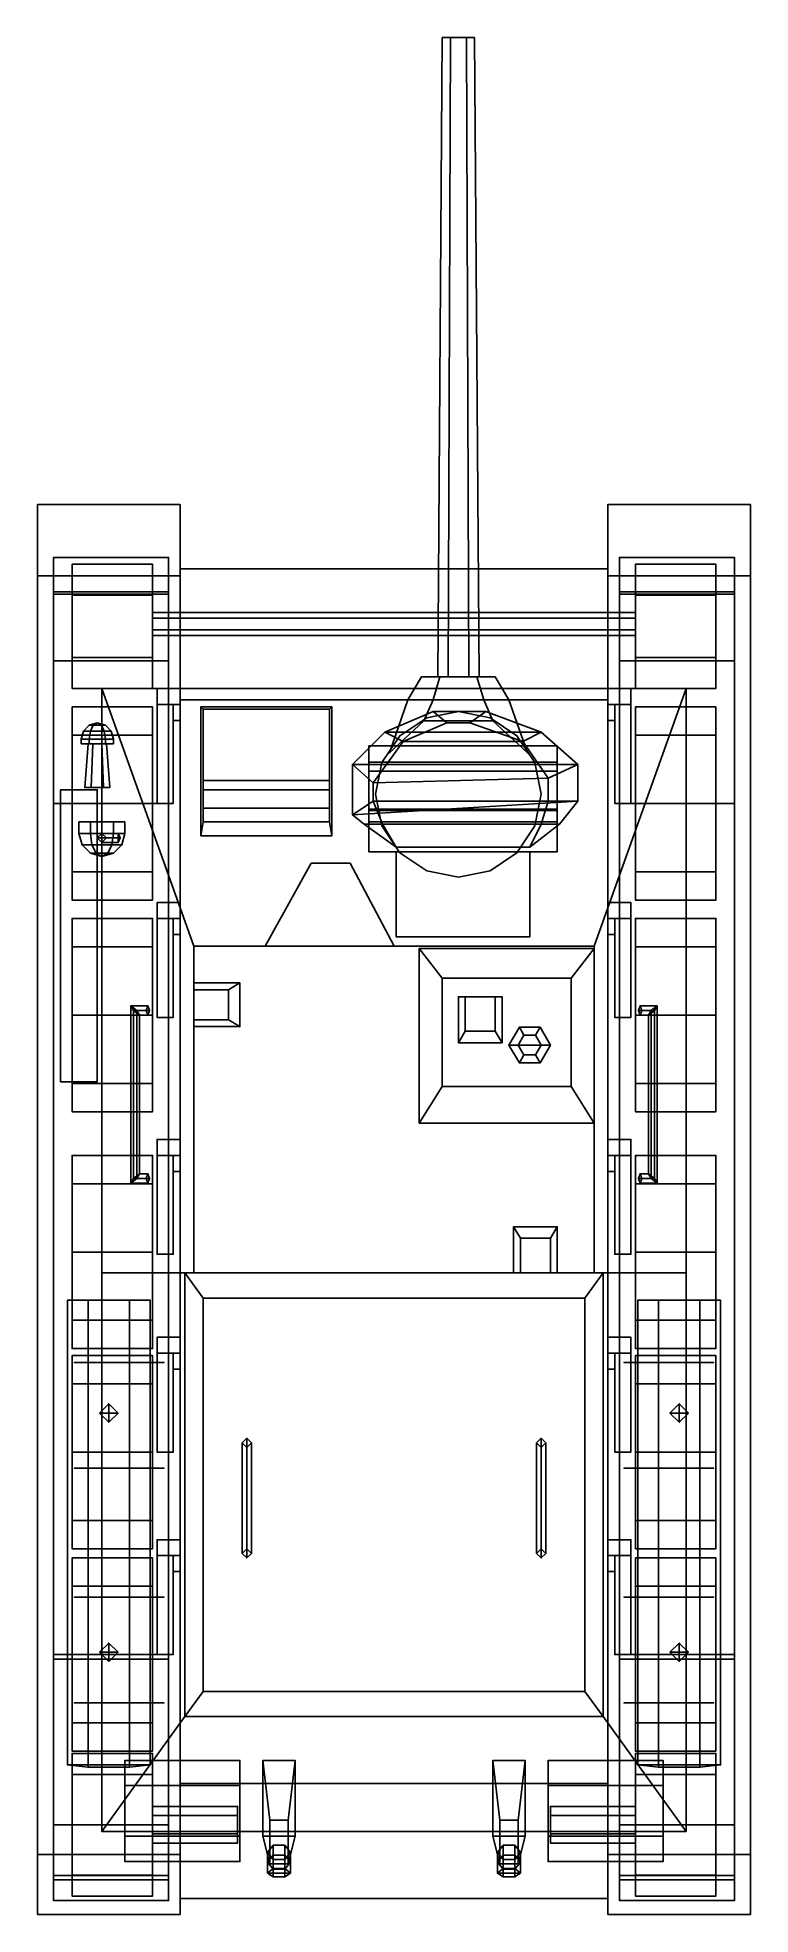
# Model space of a CAD drawing. Header units: millimetres. Extents: x -1.55 to 7, y -2.96 to 5.2.
# Drawn here: x -1.55 to 1.55, y -2.96 to 5.2 of the extents above.
import ezdxf

# ---------------------------------------------------------------- set-up
doc = ezdxf.new("R2010")
doc.units = ezdxf.units.MM
for name, color, linetype in [('gun', 1, 'Continuous'), ('mudguards', 4, 'Continuous'), ('sleeve', 5, 'Continuous'), ('torsion', 5, 'Continuous'), ('tracks', 6, 'Continuous'), ('wheels', 2, 'Continuous')]:
    doc.layers.add(name, color=color, linetype=linetype)

msp = doc.modelspace()

# ---------------------------------------------------------------- linework, layer by layer
for points in [[(-0.93, 2.32, 0.38), (-0.93, -2.39, 0.38), (-0.93, -2.89, 0.84), (-0.93, 2.89, 0.71)], [(0.93, 2.89, 0.71), (0.93, 2.32, 0.38), (-0.93, 2.32, 0.38), (-0.93, 2.89, 0.71)], [(-0.93, 2.89, 0.71), (-0.93, -2.89, 0.84), (-0.93, -2.6, 1.11), (-0.93, 2.37, 1.11)], [(0.93, 2.37, 1.11), (0.93, 2.89, 0.71), (-0.93, 2.89, 0.71), (-0.93, 2.37, 1.11)], [(0.93, -2.89, 0.84), (0.93, -2.39, 0.38), (0.93, 2.32, 0.38), (0.93, 2.89, 0.71)], [(0.93, -2.6, 1.11), (0.93, -2.89, 0.84), (0.93, 2.89, 0.71), (0.93, 2.37, 1.11)], [(-1.27, 2.37, 1.11), (-1.27, -0.17, 1.11), (-0.87, -0.17, 1.96), (-0.87, 1.25, 1.96)], [(0.87, 1.25, 1.96), (1.27, 2.37, 1.11), (-1.27, 2.37, 1.11), (-0.87, 1.25, 1.96)], [(-0.93, 2.37, 1.11), (-0.93, -2.6, 1.11), (-1.27, -2.6, 1.11), (-1.27, 2.37, 1.11)], [(0.87, -0.17, 1.96), (1.27, -0.17, 1.11), (1.27, 2.37, 1.11), (0.87, 1.25, 1.96)], [(1.27, 2.37, 1.11), (1.27, -2.6, 1.11), (0.93, -2.6, 1.11), (0.93, 2.37, 1.11)], [(0.93, 2.32, 0.38), (0.93, -2.39, 0.38), (-0.93, -2.39, 0.38), (-0.93, 2.32, 0.38)], [(-0.84, 2.29, 1.15), (-0.84, 1.73, 1.58), (-0.83, 1.79, 1.58), (-0.83, 2.28, 1.23)], [(-0.83, 2.28, 1.23), (-0.28, 2.28, 1.23), (-0.27, 2.29, 1.15), (-0.84, 2.29, 1.15)], [(-0.28, 2.28, 1.23), (-0.28, 1.79, 1.58), (-0.27, 1.73, 1.58), (-0.27, 2.29, 1.15)], [(-1.325, 2.2106, 1.24), (-1.3506, 2.185, 1.24), (-1.3203, 2.185, 1.2925), (-1.3075, 2.2106, 1.2703)], [(-1.3075, 2.2106, 1.2097), (-1.3203, 2.185, 1.1875), (-1.3506, 2.185, 1.24), (-1.325, 2.2106, 1.24)], [(-1.29, 2.22, 1.24), (-1.325, 2.2106, 1.24), (-1.3075, 2.2106, 1.2703), (-1.29, 2.22, 1.24)], [(-1.29, 2.22, 1.24), (-1.3075, 2.2106, 1.2097), (-1.325, 2.2106, 1.24), (-1.29, 2.22, 1.24)], [(-1.3075, 2.2106, 1.2703), (-1.3203, 2.185, 1.2925), (-1.2597, 2.185, 1.2925), (-1.2725, 2.2106, 1.2703)], [(-1.2725, 2.2106, 1.2097), (-1.2597, 2.185, 1.1875), (-1.3203, 2.185, 1.1875), (-1.3075, 2.2106, 1.2097)], [(-1.29, 2.22, 1.24), (-1.3075, 2.2106, 1.2703), (-1.2725, 2.2106, 1.2703), (-1.29, 2.22, 1.24)], [(-1.29, 2.22, 1.24), (-1.2725, 2.2106, 1.2097), (-1.3075, 2.2106, 1.2097), (-1.29, 2.22, 1.24)], [(-1.29, 2.22, 1.24), (-1.2725, 2.2106, 1.2703), (-1.255, 2.2106, 1.24), (-1.29, 2.22, 1.24)], [(-1.29, 2.22, 1.24), (-1.255, 2.2106, 1.24), (-1.2725, 2.2106, 1.2097), (-1.29, 2.22, 1.24)], [(-1.2725, 2.2106, 1.2703), (-1.2597, 2.185, 1.2925), (-1.2294, 2.185, 1.24), (-1.255, 2.2106, 1.24)], [(-1.255, 2.2106, 1.24), (-1.2294, 2.185, 1.24), (-1.2597, 2.185, 1.1875), (-1.2725, 2.2106, 1.2097)], [(-0.83, 1.79, 1.58), (-0.28, 1.79, 1.58), (-0.28, 2.28, 1.23), (-0.83, 2.28, 1.23)], [(0.17, 2.27, 1.91), (-0.04, 2.18, 1.91), (0.04, 2.14, 2), (0.23, 2.22, 2)], [(0.4, 2.27, 1.91), (0.64, 2.18, 1.91), (-0.04, 2.18, 1.91), (0.17, 2.27, 1.91)], [(0.04, 2.14, 2), (0.56, 2.14, 2), (0.33, 2.22, 2), (0.23, 2.22, 2)], [(0.23, 2.22, 2), (0.33, 2.22, 2), (0.4, 2.27, 1.91), (0.17, 2.27, 1.91)], [(0.33, 2.22, 2), (0.56, 2.14, 2), (0.64, 2.18, 1.91), (0.4, 2.27, 1.91)], [(-1.3506, 2.185, 1.24), (-1.36, 2.15, 1.24), (-1.325, 2.15, 1.3006), (-1.3203, 2.185, 1.2925)], [(-1.3203, 2.185, 1.1875), (-1.325, 2.15, 1.1794), (-1.36, 2.15, 1.24), (-1.3506, 2.185, 1.24)], [(-1.325, 2.15, 1.3006), (-1.36, 2.15, 1.24), (-1.36, 2.13, 1.24), (-1.325, 2.13, 1.3006)], [(-1.36, 2.15, 1.24), (-1.325, 2.15, 1.1794), (-1.325, 2.13, 1.1794), (-1.36, 2.13, 1.24)], [(-1.255, 2.13, 1.3006), (-1.325, 2.13, 1.3006), (-1.36, 2.13, 1.24), (-1.22, 2.13, 1.24)], [(-1.22, 2.13, 1.24), (-1.36, 2.13, 1.24), (-1.325, 2.13, 1.1794), (-1.255, 2.13, 1.1794)], [(-1.3175, 1.94, 1.1924), (-1.345, 1.94, 1.24), (-1.33, 2.13, 1.24), (-1.31, 2.13, 1.2054)], [(-1.345, 1.94, 1.24), (-1.3175, 1.94, 1.2876), (-1.31, 2.13, 1.2746), (-1.33, 2.13, 1.24)], [(-1.3203, 2.185, 1.2925), (-1.325, 2.15, 1.3006), (-1.255, 2.15, 1.3006), (-1.2597, 2.185, 1.2925)], [(-1.2597, 2.185, 1.1875), (-1.255, 2.15, 1.1794), (-1.325, 2.15, 1.1794), (-1.3203, 2.185, 1.1875)], [(-1.255, 2.15, 1.3006), (-1.325, 2.15, 1.3006), (-1.325, 2.13, 1.3006), (-1.255, 2.13, 1.3006)], [(-1.325, 2.15, 1.1794), (-1.255, 2.15, 1.1794), (-1.255, 2.13, 1.1794), (-1.325, 2.13, 1.1794)], [(-1.2625, 1.94, 1.1924), (-1.3175, 1.94, 1.1924), (-1.31, 2.13, 1.2054), (-1.27, 2.13, 1.2054)], [(-1.3175, 1.94, 1.2876), (-1.2625, 1.94, 1.2876), (-1.27, 2.13, 1.2746), (-1.31, 2.13, 1.2746)], [(-1.235, 1.94, 1.24), (-1.2625, 1.94, 1.1924), (-1.27, 2.13, 1.2054), (-1.25, 2.13, 1.24)], [(-1.2625, 1.94, 1.2876), (-1.235, 1.94, 1.24), (-1.25, 2.13, 1.24), (-1.27, 2.13, 1.2746)], [(-1.2597, 2.185, 1.2925), (-1.255, 2.15, 1.3006), (-1.22, 2.15, 1.24), (-1.2294, 2.185, 1.24)], [(-1.2294, 2.185, 1.24), (-1.22, 2.15, 1.24), (-1.255, 2.15, 1.1794), (-1.2597, 2.185, 1.1875)], [(-1.22, 2.15, 1.24), (-1.255, 2.15, 1.3006), (-1.255, 2.13, 1.3006), (-1.22, 2.13, 1.24)], [(-1.255, 2.15, 1.1794), (-1.22, 2.15, 1.24), (-1.22, 2.13, 1.24), (-1.255, 2.13, 1.1794)], [(0.64, 2.18, 1.91), (0.8, 2.04, 1.91), (-0.18, 2.04, 1.91), (-0.04, 2.18, 1.91)], [(-0.04, 2.18, 1.91), (-0.18, 2.04, 1.91), (-0.09, 1.96, 2), (0.04, 2.14, 2)], [(-0.09, 1.96, 2), (0.67, 1.98, 2), (0.56, 2.14, 2), (0.04, 2.14, 2)], [(0.56, 2.14, 2), (0.67, 1.98, 2), (0.8, 2.04, 1.91), (0.64, 2.18, 1.91)], [(0.8, 2.04, 1.91), (0.8, 1.88, 1.91), (-0.18, 1.82, 1.91), (-0.18, 2.04, 1.91)], [(-0.18, 2.04, 1.91), (-0.18, 1.82, 1.91), (-0.09, 1.88, 2), (-0.09, 1.96, 2)], [(-0.11, 2.12, 1.34), (-0.11, 1.66, 1.64), (-0.11, 1.66, 1.93), (-0.11, 2.12, 1.48)], [(0.71, 2.12, 1.48), (0.71, 2.12, 1.34), (-0.11, 2.12, 1.34), (-0.11, 2.12, 1.48)], [(0.71, 2.05, 1.58), (0.71, 2.12, 1.48), (-0.11, 2.12, 1.48), (-0.11, 2.05, 1.58)], [(-0.11, 2.12, 1.48), (-0.11, 1.66, 1.93), (-0.11, 1.79, 1.86), (-0.11, 2.05, 1.58)], [(0.71, 2.01, 1.8), (0.71, 2.05, 1.58), (-0.11, 2.05, 1.58), (-0.11, 2.01, 1.8)], [(-0.11, 2.05, 1.58), (-0.11, 1.84, 1.8), (-0.11, 1.84, 1.8), (-0.11, 2.01, 1.8)], [(0.67, 1.98, 2), (0.67, 1.88, 2), (0.8, 1.88, 1.91), (0.8, 2.04, 1.91)], [(0.71, 1.66, 1.93), (0.71, 1.66, 1.64), (0.71, 2.12, 1.34), (0.71, 2.12, 1.48)], [(0.71, 1.79, 1.86), (0.71, 1.66, 1.93), (0.71, 2.12, 1.48), (0.71, 2.05, 1.58)], [(0.71, 1.84, 1.8), (0.71, 1.84, 1.8), (0.71, 2.05, 1.58), (0.71, 2.01, 1.8)], [(-0.83, 1.97, 1.45), (-0.83, 1.79, 1.58), (-0.83, 1.85, 1.59), (-0.83, 1.93, 1.58)], [(-0.83, 1.93, 1.58), (-0.28, 1.93, 1.58), (-0.28, 1.97, 1.45), (-0.83, 1.97, 1.45)], [(-0.28, 1.93, 1.58), (-0.28, 1.85, 1.59), (-0.28, 1.79, 1.58), (-0.28, 1.97, 1.45)], [(-0.11, 2.01, 1.8), (-0.11, 1.84, 1.8), (0.71, 1.84, 1.8), (0.71, 2.01, 1.8)], [(-0.09, 1.88, 2), (0.67, 1.88, 2), (0.67, 1.98, 2), (-0.09, 1.96, 2)], [(-1.45, 1.93, 1.29), (-1.45, 0.66, 1.29), (-1.29, 0.66, 1.29), (-1.29, 1.93, 1.29)], [(-1.45, 1.93, 1.11), (-1.45, 0.66, 1.11), (-1.45, 0.66, 1.29), (-1.45, 1.93, 1.29)], [(-1.29, 1.93, 1.29), (-1.29, 1.93, 1.11), (-1.45, 1.93, 1.11), (-1.45, 1.93, 1.29)], [(-1.345, 1.94, 1.24), (-1.235, 1.94, 1.24), (-1.2625, 1.94, 1.2876), (-1.3175, 1.94, 1.2876)], [(-1.3175, 1.94, 1.1924), (-1.2625, 1.94, 1.1924), (-1.235, 1.94, 1.24), (-1.345, 1.94, 1.24)], [(-1.29, 0.66, 1.29), (-1.29, 0.66, 1.11), (-1.29, 1.93, 1.11), (-1.29, 1.93, 1.29)], [(-0.83, 1.85, 1.59), (-0.28, 1.85, 1.59), (-0.28, 1.93, 1.58), (-0.83, 1.93, 1.58)], [(0.8, 1.88, 1.91), (0.72, 1.78, 1.91), (-0.13, 1.78, 1.91), (-0.18, 1.82, 1.91)], [(-0.18, 1.82, 1.91), (-0.13, 1.78, 1.91), (-0.05, 1.78, 2), (-0.09, 1.88, 2)], [(-0.05, 1.78, 2), (0.64, 1.78, 2), (0.67, 1.88, 2), (-0.09, 1.88, 2)], [(0.67, 1.88, 2), (0.64, 1.78, 2), (0.72, 1.78, 1.91), (0.8, 1.88, 1.91)], [(-0.83, 1.79, 1.58), (-0.28, 1.79, 1.58), (-0.28, 1.85, 1.59), (-0.83, 1.85, 1.59)], [(-0.11, 1.8457, 1.8), (-0.11, 1.79, 1.86), (0.71, 1.79, 1.86), (0.71, 1.8457, 1.8)], [(-0.11, 1.84, 1.8), (-0.11, 1.84, 1.8), (0.71, 1.84, 1.8)], [(-1.32, 1.79, 1.5566), (-1.37, 1.79, 1.47), (-1.37, 1.74, 1.47), (-1.32, 1.74, 1.5566)], [(-1.37, 1.79, 1.47), (-1.32, 1.79, 1.3834), (-1.32, 1.74, 1.3834), (-1.37, 1.74, 1.47)], [(-1.17, 1.79, 1.47), (-1.37, 1.79, 1.47), (-1.32, 1.79, 1.5566), (-1.22, 1.79, 1.5566)], [(-1.22, 1.79, 1.3834), (-1.32, 1.79, 1.3834), (-1.37, 1.79, 1.47), (-1.17, 1.79, 1.47)], [(-1.3566, 1.69, 1.47), (-1.37, 1.74, 1.47), (-1.32, 1.74, 1.3834), (-1.3133, 1.69, 1.395)], [(-1.3133, 1.69, 1.545), (-1.32, 1.74, 1.5566), (-1.37, 1.74, 1.47), (-1.3566, 1.69, 1.47)], [(-1.22, 1.79, 1.5566), (-1.32, 1.79, 1.5566), (-1.32, 1.74, 1.5566), (-1.22, 1.74, 1.5566)], [(-1.32, 1.79, 1.3834), (-1.22, 1.79, 1.3834), (-1.22, 1.74, 1.3834), (-1.32, 1.74, 1.3834)], [(-1.3133, 1.69, 1.395), (-1.32, 1.74, 1.3834), (-1.22, 1.74, 1.3834), (-1.2267, 1.69, 1.395)], [(-1.2267, 1.69, 1.545), (-1.22, 1.74, 1.5566), (-1.32, 1.74, 1.5566), (-1.3133, 1.69, 1.545)], [(-1.2, 1.74, 1.29), (-1.2, 1.72, 1.27), (-1.29, 1.72, 1.4), (-1.27, 1.74, 1.4)], [(-1.2, 1.72, 1.27), (-1.2, 1.7, 1.29), (-1.27, 1.7, 1.4), (-1.29, 1.72, 1.4)], [(-1.19, 1.72, 1.3), (-1.2, 1.74, 1.29), (-1.27, 1.74, 1.4), (-1.25, 1.72, 1.4)], [(-1.2, 1.7, 1.29), (-1.19, 1.72, 1.3), (-1.25, 1.72, 1.4), (-1.27, 1.7, 1.4)], [(-1.2267, 1.69, 1.395), (-1.22, 1.74, 1.3834), (-1.17, 1.74, 1.47), (-1.1834, 1.69, 1.47)], [(-1.1834, 1.69, 1.47), (-1.17, 1.74, 1.47), (-1.22, 1.74, 1.5566), (-1.2267, 1.69, 1.545)], [(-1.17, 1.79, 1.47), (-1.22, 1.79, 1.5566), (-1.22, 1.74, 1.5566), (-1.17, 1.74, 1.47)], [(-1.22, 1.79, 1.3834), (-1.17, 1.79, 1.47), (-1.17, 1.74, 1.47), (-1.22, 1.74, 1.3834)], [(-0.84, 1.73, 1.58), (-0.27, 1.73, 1.58), (-0.28, 1.79, 1.58), (-0.83, 1.79, 1.58)], [(0.72, 1.78, 1.91), (0.59, 1.68, 1.91), (0.01, 1.68, 1.91), (-0.13, 1.78, 1.91)], [(-0.13, 1.78, 1.91), (0.01, 1.68, 1.91), (0.01, 1.68, 2), (-0.05, 1.78, 2)], [(-0.11, 1.79, 1.86), (-0.11, 1.66, 1.93), (0.71, 1.66, 1.93), (0.71, 1.79, 1.86)], [(0.01, 1.68, 2), (0.59, 1.68, 2), (0.64, 1.78, 2), (-0.05, 1.78, 2)], [(0.64, 1.78, 2), (0.59, 1.68, 2), (0.59, 1.68, 1.91), (0.72, 1.78, 1.91)], [(-1.32, 1.6534, 1.47), (-1.3566, 1.69, 1.47), (-1.3133, 1.69, 1.395), (-1.295, 1.6534, 1.4267)], [(-1.295, 1.6534, 1.5133), (-1.3133, 1.69, 1.545), (-1.3566, 1.69, 1.47), (-1.32, 1.6534, 1.47)], [(-1.27, 1.64, 1.47), (-1.32, 1.6534, 1.47), (-1.295, 1.6534, 1.4267), (-1.27, 1.64, 1.47)], [(-1.27, 1.64, 1.47), (-1.295, 1.6534, 1.5133), (-1.32, 1.6534, 1.47), (-1.27, 1.64, 1.47)], [(-1.295, 1.6534, 1.4267), (-1.3133, 1.69, 1.395), (-1.2267, 1.69, 1.395), (-1.245, 1.6534, 1.4267)], [(-1.245, 1.6534, 1.5133), (-1.2267, 1.69, 1.545), (-1.3133, 1.69, 1.545), (-1.295, 1.6534, 1.5133)], [(-1.27, 1.64, 1.47), (-1.295, 1.6534, 1.4267), (-1.245, 1.6534, 1.4267), (-1.27, 1.64, 1.47)], [(-1.27, 1.64, 1.47), (-1.245, 1.6534, 1.5133), (-1.295, 1.6534, 1.5133), (-1.27, 1.64, 1.47)], [(-1.27, 1.64, 1.47), (-1.245, 1.6534, 1.4267), (-1.22, 1.6534, 1.47), (-1.27, 1.64, 1.47)], [(-1.27, 1.64, 1.47), (-1.22, 1.6534, 1.47), (-1.245, 1.6534, 1.5133), (-1.27, 1.64, 1.47)], [(-1.245, 1.6534, 1.4267), (-1.2267, 1.69, 1.395), (-1.1834, 1.69, 1.47), (-1.22, 1.6534, 1.47)], [(-1.22, 1.6534, 1.47), (-1.1834, 1.69, 1.47), (-1.2267, 1.69, 1.545), (-1.245, 1.6534, 1.5133)], [(-0.11, 1.66, 1.93), (-0.11, 1.66, 1.64), (0.71, 1.66, 1.64), (0.71, 1.66, 1.93)], [(0.01, 1.68, 1.91), (0.59, 1.68, 1.91), (0.59, 1.68, 2), (0.01, 1.68, 2)], [(0.01, 1.66, 1.64), (0.01, 1.66, 1.64), (0.01, 1.29, 1.93), (0.01, 1.66, 1.93)], [(0.01, 1.66, 1.93), (0.01, 1.29, 1.93), (0.59, 1.29, 1.93), (0.59, 1.66, 1.93)], [(0.59, 1.66, 1.93), (0.59, 1.66, 1.64), (0.01, 1.66, 1.64), (0.01, 1.66, 1.93)], [(0.59, 1.29, 1.93), (0.59, 1.66, 1.64), (0.59, 1.66, 1.64), (0.59, 1.66, 1.93)], [(-0.56, 1.25, 1.96), (0, 1.25, 1.96), (-0.19, 1.61, 1.96), (-0.36, 1.61, 1.96)], [(-0.36, 1.61, 1.68), (-0.56, 1.25, 1.96), (-0.56, 1.25, 1.96), (-0.36, 1.61, 1.96)], [(-0.36, 1.61, 1.96), (-0.19, 1.61, 1.96), (-0.19, 1.61, 1.68), (-0.36, 1.61, 1.68)], [(-0.19, 1.61, 1.96), (0, 1.25, 1.96), (0, 1.25, 1.96), (-0.19, 1.61, 1.68)], [(-0.87, 1.25, 1.96), (-0.87, -0.17, 1.96), (0.87, -0.17, 1.96), (0.87, 1.25, 1.96)], [(0.21, 1.11, 2.1), (0.77, 1.11, 2.1), (0.87, 1.24, 1.96), (0.11, 1.24, 1.96)], [(0.11, 1.24, 1.96), (0.11, 0.48, 1.96), (0.21, 0.64, 2.1), (0.21, 1.11, 2.1)], [(0.77, 1.11, 2.1), (0.77, 0.64, 2.1), (0.87, 0.48, 1.96), (0.87, 1.24, 1.96)], [(-0.87, 1.06, 2.02), (-0.72, 1.06, 2.02), (-0.67, 1.09, 1.96), (-0.87, 1.09, 1.96)], [(-0.87, 1.09, 1.96), (-0.87, 0.9, 1.96), (-0.87, 0.93, 2.02), (-0.87, 1.06, 2.02)], [(-0.72, 1.06, 2.02), (-0.72, 0.93, 2.02), (-0.67, 0.9, 1.96), (-0.67, 1.09, 1.96)], [(0.21, 0.64, 2.1), (0.77, 0.64, 2.1), (0.77, 1.11, 2.1), (0.21, 1.11, 2.1)], [(-1.1332, 0.97, 1.5328), (-1.1447, 0.99, 1.5587), (-1.07, 0.99, 1.53), (-1.0772, 0.97, 1.5113)], [(-1.1447, 0.99, 1.5587), (-1.1188, 0.97, 1.5702), (-1.0628, 0.97, 1.5487), (-1.07, 0.99, 1.53)], [(-1.1188, 0.97, 1.5702), (-1.1447, 0.99, 1.5587), (-1.1447, 0.22, 1.5587), (-1.1188, 0.24, 1.5702)], [(-1.1447, 0.99, 1.5587), (-1.1332, 0.97, 1.5328), (-1.1332, 0.24, 1.5328), (-1.1447, 0.22, 1.5587)], [(-0.87, 0.93, 2.02), (-0.72, 0.93, 2.02), (-0.72, 1.06, 2.02), (-0.87, 1.06, 2.02)], [(0.47, 1.03, 2.1), (0.28, 1.03, 2.1), (0.31, 1.03, 2.16), (0.44, 1.03, 2.16)], [(0.28, 1.03, 2.1), (0.28, 0.83, 2.1), (0.31, 0.88, 2.16), (0.31, 1.03, 2.16)], [(0.31, 1.03, 2.16), (0.31, 0.88, 2.16), (0.44, 0.88, 2.16), (0.44, 1.03, 2.16)], [(0.44, 1.03, 2.16), (0.44, 0.88, 2.16), (0.47, 0.83, 2.1), (0.47, 1.03, 2.1)], [(1.1188, 0.97, 1.5702), (1.1447, 0.99, 1.5587), (1.07, 0.99, 1.53), (1.0628, 0.97, 1.5487)], [(1.1447, 0.99, 1.5587), (1.1332, 0.97, 1.5328), (1.0772, 0.97, 1.5113), (1.07, 0.99, 1.53)], [(1.1188, 0.24, 1.5702), (1.1447, 0.22, 1.5587), (1.1447, 0.99, 1.5587), (1.1188, 0.97, 1.5702)], [(1.1447, 0.22, 1.5587), (1.1332, 0.24, 1.5328), (1.1332, 0.97, 1.5328), (1.1447, 0.99, 1.5587)], [(-1.1073, 0.95, 1.5443), (-1.1332, 0.97, 1.5328), (-1.0772, 0.97, 1.5113), (-1.07, 0.95, 1.53)], [(-1.1332, 0.97, 1.5328), (-1.1073, 0.95, 1.5443), (-1.1073, 0.26, 1.5443), (-1.1332, 0.24, 1.5328)], [(-1.1188, 0.97, 1.5702), (-1.1073, 0.95, 1.5443), (-1.07, 0.95, 1.53), (-1.0628, 0.97, 1.5487)], [(-1.1073, 0.95, 1.5443), (-1.1188, 0.97, 1.5702), (-1.1188, 0.24, 1.5702), (-1.1073, 0.26, 1.5443)], [(-0.87, 0.9, 1.96), (-0.67, 0.9, 1.96), (-0.72, 0.93, 2.02), (-0.87, 0.93, 2.02)], [(0.545, 0.8979, 2.19), (0.5, 0.82, 2.19), (0.54, 0.82, 2.32), (0.565, 0.8633, 2.32)], [(0.5, 0.82, 2.15), (0.545, 0.8979, 2.15), (0.565, 0.8633, 2.1), (0.54, 0.82, 2.1)], [(0.545, 0.8979, 2.15), (0.5, 0.82, 2.15), (0.5, 0.82, 2.19), (0.545, 0.8979, 2.19)], [(0.635, 0.8979, 2.19), (0.545, 0.8979, 2.19), (0.565, 0.8633, 2.32), (0.615, 0.8633, 2.32)], [(0.545, 0.8979, 2.15), (0.635, 0.8979, 2.15), (0.615, 0.8633, 2.1), (0.565, 0.8633, 2.1)], [(0.635, 0.8979, 2.15), (0.545, 0.8979, 2.15), (0.545, 0.8979, 2.19), (0.635, 0.8979, 2.19)], [(0.68, 0.82, 2.19), (0.635, 0.8979, 2.19), (0.615, 0.8633, 2.32), (0.64, 0.82, 2.32)], [(0.635, 0.8979, 2.15), (0.68, 0.82, 2.15), (0.64, 0.82, 2.1), (0.615, 0.8633, 2.1)], [(0.68, 0.82, 2.15), (0.635, 0.8979, 2.15), (0.635, 0.8979, 2.19), (0.68, 0.82, 2.19)], [(1.1073, 0.95, 1.5443), (1.1188, 0.97, 1.5702), (1.0628, 0.97, 1.5487), (1.07, 0.95, 1.53)], [(1.1332, 0.97, 1.5328), (1.1073, 0.95, 1.5443), (1.07, 0.95, 1.53), (1.0772, 0.97, 1.5113)], [(1.1073, 0.26, 1.5443), (1.1188, 0.24, 1.5702), (1.1188, 0.97, 1.5702), (1.1073, 0.95, 1.5443)], [(1.1332, 0.24, 1.5328), (1.1073, 0.26, 1.5443), (1.1073, 0.95, 1.5443), (1.1332, 0.97, 1.5328)], [(0.44, 0.88, 2.16), (0.31, 0.88, 2.16), (0.28, 0.83, 2.1), (0.47, 0.83, 2.1)], [(0.5, 0.82, 2.19), (0.545, 0.7421, 2.19), (0.565, 0.7767, 2.32), (0.54, 0.82, 2.32)], [(0.545, 0.7421, 2.15), (0.5, 0.82, 2.15), (0.54, 0.82, 2.1), (0.565, 0.7767, 2.1)], [(0.5, 0.82, 2.15), (0.545, 0.7421, 2.15), (0.545, 0.7421, 2.19), (0.5, 0.82, 2.19)], [(0.54, 0.82, 2.32), (0.64, 0.82, 2.32), (0.615, 0.8633, 2.32), (0.565, 0.8633, 2.32)], [(0.565, 0.7767, 2.32), (0.615, 0.7767, 2.32), (0.64, 0.82, 2.32), (0.54, 0.82, 2.32)], [(0.635, 0.7421, 2.19), (0.68, 0.82, 2.19), (0.64, 0.82, 2.32), (0.615, 0.7767, 2.32)], [(0.68, 0.82, 2.15), (0.635, 0.7421, 2.15), (0.615, 0.7767, 2.1), (0.64, 0.82, 2.1)], [(0.635, 0.7421, 2.15), (0.68, 0.82, 2.15), (0.68, 0.82, 2.19), (0.635, 0.7421, 2.19)], [(0.545, 0.7421, 2.19), (0.635, 0.7421, 2.19), (0.615, 0.7767, 2.32), (0.565, 0.7767, 2.32)], [(0.635, 0.7421, 2.15), (0.545, 0.7421, 2.15), (0.565, 0.7767, 2.1), (0.615, 0.7767, 2.1)], [(0.545, 0.7421, 2.15), (0.635, 0.7421, 2.15), (0.635, 0.7421, 2.19), (0.545, 0.7421, 2.19)], [(-1.45, 0.66, 1.29), (-1.45, 0.66, 1.11), (-1.29, 0.66, 1.11), (-1.29, 0.66, 1.29)], [(0.11, 0.48, 1.96), (0.87, 0.48, 1.96), (0.77, 0.64, 2.1), (0.21, 0.64, 2.1)], [(-1.1332, 0.24, 1.5328), (-1.1073, 0.26, 1.5443), (-1.07, 0.26, 1.53), (-1.0772, 0.24, 1.5113)], [(-1.1073, 0.26, 1.5443), (-1.1188, 0.24, 1.5702), (-1.0628, 0.24, 1.5487), (-1.07, 0.26, 1.53)], [(1.1188, 0.24, 1.5702), (1.1073, 0.26, 1.5443), (1.07, 0.26, 1.53), (1.0628, 0.24, 1.5487)], [(1.1073, 0.26, 1.5443), (1.1332, 0.24, 1.5328), (1.0772, 0.24, 1.5113), (1.07, 0.26, 1.53)], [(-1.1188, 0.24, 1.5702), (-1.1447, 0.22, 1.5587), (-1.07, 0.22, 1.53), (-1.0628, 0.24, 1.5487)], [(-1.1447, 0.22, 1.5587), (-1.1332, 0.24, 1.5328), (-1.0772, 0.24, 1.5113), (-1.07, 0.22, 1.53)], [(1.1447, 0.22, 1.5587), (1.1188, 0.24, 1.5702), (1.0628, 0.24, 1.5487), (1.07, 0.22, 1.53)], [(1.1332, 0.24, 1.5328), (1.1447, 0.22, 1.5587), (1.07, 0.22, 1.53), (1.0772, 0.24, 1.5113)], [(0.55, -0.17, 2.02), (0.55, -0.02, 2.02), (0.52, 0.03, 1.96), (0.52, -0.17, 1.96)], [(0.55, -0.02, 2.02), (0.68, -0.02, 2.02), (0.71, 0.03, 1.96), (0.52, 0.03, 1.96)], [(0.71, -0.17, 1.96), (0.71, 0.03, 1.96), (0.68, -0.02, 2.02), (0.68, -0.17, 2.02)], [(0.68, -0.17, 2.02), (0.68, -0.02, 2.02), (0.55, -0.02, 2.02), (0.55, -0.17, 2.02)], [(-1.27, -0.17, 1.11), (-1.27, -2.6, 1.11), (-0.91, -2.1, 1.59), (-0.91, -0.17, 1.59)], [(-0.87, -0.17, 1.96), (-1.27, -0.17, 1.11), (1.27, -0.17, 1.11), (0.87, -0.17, 1.96)], [(-0.91, -0.17, 1.59), (-0.91, -2.1, 1.59), (-0.83, -1.99, 1.69), (-0.83, -0.28, 1.69)], [(0.83, -0.28, 1.69), (0.91, -0.17, 1.59), (-0.91, -0.17, 1.59), (-0.83, -0.28, 1.69)], [(0.52, -0.17, 1.96), (0.71, -0.17, 1.96), (0.68, -0.17, 2.02), (0.55, -0.17, 2.02)], [(0.83, -1.99, 1.69), (0.91, -2.1, 1.59), (0.91, -0.17, 1.59), (0.83, -0.28, 1.69)], [(0.91, -2.1, 1.59), (1.27, -2.6, 1.11), (1.27, -0.17, 1.11), (0.91, -0.17, 1.59)], [(-1.15, -0.29, 1.4141), (-1.33, -0.29, 1.4141), (-1.42, -0.29, 1.57), (-1.06, -0.29, 1.57)], [(-1.06, -0.29, 1.57), (-1.42, -0.29, 1.57), (-1.33, -0.29, 1.7259), (-1.15, -0.29, 1.7259)], [(-1.42, -0.29, 1.57), (-1.33, -0.29, 1.4141), (-1.33, -2.32, 1.4141), (-1.42, -2.31, 1.57)], [(-1.33, -0.29, 1.7259), (-1.42, -0.29, 1.57), (-1.42, -2.31, 1.57), (-1.33, -2.31, 1.7259)], [(-1.33, -0.29, 1.4141), (-1.15, -0.29, 1.4141), (-1.15, -2.32, 1.4141), (-1.33, -2.32, 1.4141)], [(-1.15, -0.29, 1.7259), (-1.33, -0.29, 1.7259), (-1.33, -2.31, 1.7259), (-1.15, -2.31, 1.7259)], [(-1.15, -0.29, 1.4141), (-1.06, -0.29, 1.57), (-1.06, -2.31, 1.57), (-1.15, -2.32, 1.4141)], [(-1.06, -0.29, 1.57), (-1.15, -0.29, 1.7259), (-1.15, -2.31, 1.7259), (-1.06, -2.31, 1.57)], [(-0.83, -0.28, 1.69), (-0.83, -1.99, 1.69), (0.83, -1.99, 1.69), (0.83, -0.28, 1.69)], [(1.15, -0.29, 1.7259), (1.06, -0.29, 1.57), (1.06, -2.31, 1.57), (1.15, -2.31, 1.7259)], [(1.06, -0.29, 1.57), (1.15, -0.29, 1.4141), (1.15, -2.32, 1.4141), (1.06, -2.31, 1.57)], [(1.42, -0.29, 1.57), (1.06, -0.29, 1.57), (1.15, -0.29, 1.7259), (1.33, -0.29, 1.7259)], [(1.33, -0.29, 1.4141), (1.15, -0.29, 1.4141), (1.06, -0.29, 1.57), (1.42, -0.29, 1.57)], [(1.33, -0.29, 1.7259), (1.15, -0.29, 1.7259), (1.15, -2.31, 1.7259), (1.33, -2.31, 1.7259)], [(1.15, -0.29, 1.4141), (1.33, -0.29, 1.4141), (1.33, -2.32, 1.4141), (1.15, -2.32, 1.4141)], [(1.42, -0.29, 1.57), (1.33, -0.29, 1.7259), (1.33, -2.31, 1.7259), (1.42, -2.31, 1.57)], [(1.33, -0.29, 1.4141), (1.42, -0.29, 1.57), (1.42, -2.31, 1.57), (1.33, -2.32, 1.4141)], [(-1.3, -0.56, 1.33), (-1.1, -0.56, 1.33), (-1, -0.56, 1.47), (-1.39, -0.56, 1.47)], [(-1.1, -0.56, 1.33), (-1.3, -0.56, 1.33), (-1.39, -0.56, 1.47), (-1, -0.56, 1.47)], [(1.3, -0.56, 1.33), (1.1, -0.56, 1.33), (1, -0.56, 1.47), (1.39, -0.56, 1.47)], [(1.1, -0.56, 1.33), (1.3, -0.56, 1.33), (1.39, -0.56, 1.47), (1, -0.56, 1.47)], [(-1.24, -0.74, 1.72), (-1.28, -0.78, 1.72), (-1.24, -0.78, 1.78)], [(-1.28, -0.78, 1.72), (-1.24, -0.82, 1.72), (-1.24, -0.78, 1.78)], [(-1.2, -0.78, 1.72), (-1.24, -0.74, 1.72), (-1.24, -0.78, 1.78)], [(-1.24, -0.82, 1.72), (-1.2, -0.78, 1.72), (-1.24, -0.78, 1.78)], [(1.24, -0.74, 1.72), (1.2, -0.78, 1.72), (1.24, -0.78, 1.78)], [(1.2, -0.78, 1.72), (1.24, -0.82, 1.72), (1.24, -0.78, 1.78)], [(1.28, -0.78, 1.72), (1.24, -0.74, 1.72), (1.24, -0.78, 1.78)], [(1.24, -0.82, 1.72), (1.28, -0.78, 1.72), (1.24, -0.78, 1.78)], [(-0.66, -0.91, 1.83), (-0.64, -0.89, 1.85), (-0.64, -0.89, 1.69), (-0.66, -0.91, 1.69)], [(-0.64, -0.89, 1.85), (-0.66, -0.91, 1.83), (-0.66, -1.39, 1.83), (-0.64, -1.41, 1.85)], [(-0.64, -0.89, 1.85), (-0.62, -0.91, 1.83), (-0.62, -0.91, 1.69), (-0.64, -0.89, 1.69)], [(-0.62, -0.91, 1.83), (-0.64, -0.89, 1.85), (-0.64, -1.41, 1.85), (-0.62, -1.39, 1.83)], [(0.62, -0.91, 1.83), (0.64, -0.89, 1.85), (0.64, -0.89, 1.69), (0.62, -0.91, 1.69)], [(0.64, -0.89, 1.85), (0.62, -0.91, 1.83), (0.62, -1.39, 1.83), (0.64, -1.41, 1.85)], [(0.64, -0.89, 1.85), (0.66, -0.91, 1.83), (0.66, -0.91, 1.69), (0.64, -0.89, 1.69)], [(0.66, -0.91, 1.83), (0.64, -0.89, 1.85), (0.64, -1.41, 1.85), (0.66, -1.39, 1.83)], [(-0.64, -0.93, 1.81), (-0.66, -0.91, 1.83), (-0.66, -0.91, 1.69), (-0.64, -0.93, 1.69)], [(-0.66, -0.91, 1.83), (-0.64, -0.93, 1.81), (-0.64, -1.37, 1.81), (-0.66, -1.39, 1.83)], [(-0.62, -0.91, 1.83), (-0.64, -0.93, 1.81), (-0.64, -0.93, 1.69), (-0.62, -0.91, 1.69)], [(-0.64, -0.93, 1.81), (-0.62, -0.91, 1.83), (-0.62, -1.39, 1.83), (-0.64, -1.37, 1.81)], [(0.64, -0.93, 1.81), (0.62, -0.91, 1.83), (0.62, -0.91, 1.69), (0.64, -0.93, 1.69)], [(0.62, -0.91, 1.83), (0.64, -0.93, 1.81), (0.64, -1.37, 1.81), (0.62, -1.39, 1.83)], [(0.66, -0.91, 1.83), (0.64, -0.93, 1.81), (0.64, -0.93, 1.69), (0.66, -0.91, 1.69)], [(0.64, -0.93, 1.81), (0.66, -0.91, 1.83), (0.66, -1.39, 1.83), (0.64, -1.37, 1.81)], [(-1.3, -1.02, 1.33), (-1.1, -1.02, 1.33), (-1, -1.02, 1.47), (-1.39, -1.02, 1.47)], [(-1.1, -1.02, 1.33), (-1.3, -1.02, 1.33), (-1.39, -1.02, 1.47), (-1, -1.02, 1.47)], [(1.3, -1.02, 1.33), (1.1, -1.02, 1.33), (1, -1.02, 1.47), (1.39, -1.02, 1.47)], [(1.1, -1.02, 1.33), (1.3, -1.02, 1.33), (1.39, -1.02, 1.47), (1, -1.02, 1.47)], [(-0.66, -1.39, 1.83), (-0.64, -1.37, 1.81), (-0.64, -1.37, 1.69), (-0.66, -1.39, 1.69)], [(-0.64, -1.37, 1.81), (-0.62, -1.39, 1.83), (-0.62, -1.39, 1.69), (-0.64, -1.37, 1.69)], [(0.62, -1.39, 1.83), (0.64, -1.37, 1.81), (0.64, -1.37, 1.69), (0.62, -1.39, 1.69)], [(0.64, -1.37, 1.81), (0.66, -1.39, 1.83), (0.66, -1.39, 1.69), (0.64, -1.37, 1.69)], [(-0.64, -1.41, 1.85), (-0.66, -1.39, 1.83), (-0.66, -1.39, 1.69), (-0.64, -1.41, 1.69)], [(-0.62, -1.39, 1.83), (-0.64, -1.41, 1.85), (-0.64, -1.41, 1.69), (-0.62, -1.39, 1.69)], [(0.64, -1.41, 1.85), (0.62, -1.39, 1.83), (0.62, -1.39, 1.69), (0.64, -1.41, 1.69)], [(0.66, -1.39, 1.83), (0.64, -1.41, 1.85), (0.64, -1.41, 1.69), (0.66, -1.39, 1.69)], [(-1.3, -1.58, 1.33), (-1.1, -1.58, 1.33), (-1, -1.58, 1.47), (-1.39, -1.58, 1.47)], [(-1.1, -1.58, 1.33), (-1.3, -1.58, 1.33), (-1.39, -1.58, 1.47), (-1, -1.58, 1.47)], [(1.3, -1.58, 1.33), (1.1, -1.58, 1.33), (1, -1.58, 1.47), (1.39, -1.58, 1.47)], [(1.1, -1.58, 1.33), (1.3, -1.58, 1.33), (1.39, -1.58, 1.47), (1, -1.58, 1.47)], [(-1.24, -1.78, 1.72), (-1.28, -1.82, 1.72), (-1.24, -1.82, 1.78)], [(-1.2, -1.82, 1.72), (-1.24, -1.78, 1.72), (-1.24, -1.82, 1.78)], [(1.24, -1.78, 1.72), (1.2, -1.82, 1.72), (1.24, -1.82, 1.78)], [(1.28, -1.82, 1.72), (1.24, -1.78, 1.72), (1.24, -1.82, 1.78)], [(-1.28, -1.82, 1.72), (-1.24, -1.86, 1.72), (-1.24, -1.82, 1.78)], [(-1.24, -1.86, 1.72), (-1.2, -1.82, 1.72), (-1.24, -1.82, 1.78)], [(1.2, -1.82, 1.72), (1.24, -1.86, 1.72), (1.24, -1.82, 1.78)], [(1.24, -1.86, 1.72), (1.28, -1.82, 1.72), (1.24, -1.82, 1.78)], [(-0.83, -1.99, 1.69), (-0.91, -2.1, 1.59), (0.91, -2.1, 1.59), (0.83, -1.99, 1.69)], [(1.1, -2.04, 1.33), (1.3, -2.04, 1.33), (1.39, -2.04, 1.47), (1, -2.04, 1.47)], [(1.3, -2.04, 1.33), (1.1, -2.04, 1.33), (1, -2.04, 1.47), (1.39, -2.04, 1.47)], [(-1.1, -2.04, 1.33), (-1.3, -2.04, 1.33), (-1.39, -2.04, 1.47), (-1, -2.04, 1.47)], [(-1.3, -2.04, 1.33), (-1.1, -2.04, 1.33), (-1, -2.04, 1.47), (-1.39, -2.04, 1.47)], [(-0.91, -2.1, 1.59), (-1.27, -2.6, 1.11), (1.27, -2.6, 1.11), (0.91, -2.1, 1.59)], [(-1.06, -2.31, 1.57), (-1.42, -2.31, 1.57), (-1.33, -2.32, 1.4141), (-1.15, -2.32, 1.4141)], [(-1.15, -2.31, 1.7259), (-1.33, -2.31, 1.7259), (-1.42, -2.31, 1.57), (-1.06, -2.31, 1.57)], [(-1.17, -2.73, 1.52), (-1.17, -2.29, 1.52), (-1.17, -2.4, 1.3295), (-1.17, -2.62, 1.3295)], [(-0.67, -2.29, 1.52), (-0.67, -2.4, 1.3295), (-1.17, -2.4, 1.3295), (-1.17, -2.29, 1.52)], [(-1.17, -2.62, 1.7105), (-1.17, -2.4, 1.7105), (-1.17, -2.29, 1.52), (-1.17, -2.73, 1.52)], [(-0.67, -2.4, 1.7105), (-0.67, -2.29, 1.52), (-1.17, -2.29, 1.52), (-1.17, -2.4, 1.7105)], [(-0.67, -2.62, 1.3295), (-0.67, -2.4, 1.3295), (-0.67, -2.29, 1.52), (-0.67, -2.73, 1.52)], [(-0.67, -2.73, 1.52), (-0.67, -2.29, 1.52), (-0.67, -2.4, 1.7105), (-0.67, -2.62, 1.7105)], [(-0.57, -2.62, 1.07), (-0.54, -2.74, 1.21), (-0.54, -2.55, 1.39), (-0.57, -2.29, 1.39)], [(-0.57, -2.29, 1.39), (-0.54, -2.55, 1.39), (-0.46, -2.55, 1.39), (-0.43, -2.29, 1.39)], [(-0.46, -2.55, 1.39), (-0.46, -2.74, 1.21), (-0.43, -2.62, 1.07), (-0.43, -2.29, 1.39)], [(0.43, -2.29, 1.39), (0.46, -2.55, 1.39), (0.54, -2.55, 1.39), (0.57, -2.29, 1.39)], [(0.43, -2.62, 1.07), (0.46, -2.74, 1.21), (0.46, -2.55, 1.39), (0.43, -2.29, 1.39)], [(0.54, -2.55, 1.39), (0.54, -2.74, 1.21), (0.57, -2.62, 1.07), (0.57, -2.29, 1.39)], [(1.17, -2.4, 1.7105), (1.17, -2.29, 1.52), (0.67, -2.29, 1.52), (0.67, -2.4, 1.7105)], [(1.17, -2.29, 1.52), (1.17, -2.4, 1.3295), (0.67, -2.4, 1.3295), (0.67, -2.29, 1.52)], [(0.67, -2.62, 1.7105), (0.67, -2.4, 1.7105), (0.67, -2.29, 1.52), (0.67, -2.73, 1.52)], [(0.67, -2.73, 1.52), (0.67, -2.29, 1.52), (0.67, -2.4, 1.3295), (0.67, -2.62, 1.3295)], [(1.33, -2.31, 1.7259), (1.15, -2.31, 1.7259), (1.06, -2.31, 1.57), (1.42, -2.31, 1.57)], [(1.42, -2.31, 1.57), (1.06, -2.31, 1.57), (1.15, -2.32, 1.4141), (1.33, -2.32, 1.4141)], [(1.17, -2.73, 1.52), (1.17, -2.29, 1.52), (1.17, -2.4, 1.7105), (1.17, -2.62, 1.7105)], [(1.17, -2.62, 1.3295), (1.17, -2.4, 1.3295), (1.17, -2.29, 1.52), (1.17, -2.73, 1.52)], [(-0.67, -2.62, 1.7105), (-0.67, -2.4, 1.7105), (-1.17, -2.4, 1.7105), (-1.17, -2.62, 1.7105)], [(-0.67, -2.4, 1.3295), (-0.67, -2.62, 1.3295), (-1.17, -2.62, 1.3295), (-1.17, -2.4, 1.3295)], [(-0.93, -2.89, 0.84), (-0.93, -2.39, 0.38), (0.93, -2.39, 0.38), (0.93, -2.89, 0.84)], [(1.17, -2.62, 1.7105), (1.17, -2.4, 1.7105), (0.67, -2.4, 1.7105), (0.67, -2.62, 1.7105)], [(1.17, -2.4, 1.3295), (1.17, -2.62, 1.3295), (0.67, -2.62, 1.3295), (0.67, -2.4, 1.3295)], [(-0.68, -2.53, 0.6293), (-0.68, -2.49, 0.56), (-1.05, -2.49, 0.56), (-1.05, -2.53, 0.6293)], [(-0.68, -2.49, 0.56), (-0.68, -2.53, 0.4907), (-1.05, -2.53, 0.4907), (-1.05, -2.49, 0.56)], [(-0.68, -2.53, 0.4907), (-0.68, -2.49, 0.56), (-0.68, -2.61, 0.6293), (-0.68, -2.65, 0.56)], [(0.68, -2.61, 0.6293), (0.68, -2.61, 0.6293), (0.68, -2.49, 0.56), (0.68, -2.53, 0.4907)], [(1.05, -2.53, 0.6293), (1.05, -2.49, 0.56), (0.68, -2.49, 0.56), (0.68, -2.53, 0.6293)], [(1.05, -2.49, 0.56), (1.05, -2.53, 0.4907), (0.68, -2.53, 0.4907), (0.68, -2.49, 0.56)], [(-0.68, -2.61, 0.6293), (-0.68, -2.53, 0.6293), (-1.05, -2.53, 0.6293), (-1.05, -2.61, 0.6293)], [(-0.68, -2.53, 0.4907), (-0.68, -2.61, 0.4907), (-1.05, -2.61, 0.4907), (-1.05, -2.53, 0.4907)], [(-0.68, -2.65, 0.56), (-0.68, -2.61, 0.6293), (-1.05, -2.61, 0.6293), (-1.05, -2.65, 0.56)], [(-0.68, -2.61, 0.4907), (-0.68, -2.65, 0.56), (-1.05, -2.65, 0.56), (-1.05, -2.61, 0.4907)], [(-0.93, -2.6, 1.11), (-0.93, -2.89, 0.84), (0.93, -2.89, 0.84), (0.93, -2.6, 1.11)], [(-0.68, -2.61, 0.4907), (-0.68, -2.53, 0.4907), (-0.68, -2.65, 0.56), (-0.68, -2.61, 0.4907)], [(-0.54, -2.55, 1.39), (-0.54, -2.74, 1.21), (-0.46, -2.74, 1.21), (-0.46, -2.55, 1.39)], [(0.46, -2.55, 1.39), (0.46, -2.74, 1.21), (0.54, -2.74, 1.21), (0.54, -2.55, 1.39)], [(0.68, -2.65, 0.56), (0.68, -2.61, 0.6293), (0.68, -2.53, 0.4907), (0.68, -2.61, 0.4907)], [(1.05, -2.61, 0.6293), (1.05, -2.53, 0.6293), (0.68, -2.53, 0.6293), (0.68, -2.61, 0.6293)], [(1.05, -2.53, 0.4907), (1.05, -2.61, 0.4907), (0.68, -2.61, 0.4907), (0.68, -2.53, 0.4907)], [(1.05, -2.65, 0.56), (1.05, -2.61, 0.6293), (0.68, -2.61, 0.6293), (0.68, -2.65, 0.56)], [(1.05, -2.61, 0.4907), (1.05, -2.65, 0.56), (0.68, -2.65, 0.56), (0.68, -2.61, 0.4907)], [(-0.67, -2.62, 1.3295), (-0.67, -2.73, 1.52), (-1.17, -2.73, 1.52), (-1.17, -2.62, 1.3295)], [(-0.67, -2.73, 1.52), (-0.67, -2.62, 1.7105), (-1.17, -2.62, 1.7105), (-1.17, -2.73, 1.52)], [(-0.43, -2.62, 1.07), (-0.46, -2.74, 1.21), (-0.54, -2.74, 1.21), (-0.57, -2.62, 1.07)], [(-0.55, -2.69, 1.17), (-0.525, -2.6594, 1.1394), (-0.525, -2.7018, 1.097), (-0.55, -2.7324, 1.1276)], [(-0.525, -2.7206, 1.2006), (-0.55, -2.69, 1.17), (-0.55, -2.7324, 1.1276), (-0.525, -2.763, 1.1582)], [(-0.525, -2.6594, 1.1394), (-0.475, -2.6594, 1.1394), (-0.475, -2.7018, 1.097), (-0.525, -2.7018, 1.097)], [(-0.475, -2.6594, 1.1394), (-0.45, -2.69, 1.17), (-0.45, -2.7324, 1.1276), (-0.475, -2.7018, 1.097)], [(-0.45, -2.69, 1.17), (-0.475, -2.7206, 1.2006), (-0.475, -2.763, 1.1582), (-0.45, -2.7324, 1.1276)], [(0.57, -2.62, 1.07), (0.54, -2.74, 1.21), (0.46, -2.74, 1.21), (0.43, -2.62, 1.07)], [(0.45, -2.69, 1.17), (0.475, -2.6594, 1.1394), (0.475, -2.7018, 1.097), (0.45, -2.7324, 1.1276)], [(0.475, -2.7206, 1.2006), (0.45, -2.69, 1.17), (0.45, -2.7324, 1.1276), (0.475, -2.763, 1.1582)], [(0.475, -2.6594, 1.1394), (0.525, -2.6594, 1.1394), (0.525, -2.7018, 1.097), (0.475, -2.7018, 1.097)], [(0.525, -2.6594, 1.1394), (0.55, -2.69, 1.17), (0.55, -2.7324, 1.1276), (0.525, -2.7018, 1.097)], [(0.55, -2.69, 1.17), (0.525, -2.7206, 1.2006), (0.525, -2.763, 1.1582), (0.55, -2.7324, 1.1276)], [(1.17, -2.73, 1.52), (1.17, -2.62, 1.7105), (0.67, -2.62, 1.7105), (0.67, -2.73, 1.52)], [(1.17, -2.62, 1.3295), (1.17, -2.73, 1.52), (0.67, -2.73, 1.52), (0.67, -2.62, 1.3295)], [(-0.55, -2.7324, 1.1276), (-0.525, -2.7018, 1.097), (-0.525, -2.76, 1.06), (-0.55, -2.78, 1.11)], [(-0.525, -2.763, 1.1582), (-0.55, -2.7324, 1.1276), (-0.55, -2.78, 1.11), (-0.525, -2.7961, 1.16)], [(-0.45, -2.78, 1.11), (-0.55, -2.78, 1.11), (-0.525, -2.76, 1.06), (-0.475, -2.76, 1.06)], [(-0.525, -2.7018, 1.097), (-0.475, -2.7018, 1.097), (-0.475, -2.76, 1.06), (-0.525, -2.76, 1.06)], [(-0.475, -2.7206, 1.2006), (-0.525, -2.7206, 1.2006), (-0.525, -2.763, 1.1582), (-0.475, -2.763, 1.1582)], [(-0.475, -2.763, 1.1582), (-0.525, -2.763, 1.1582), (-0.525, -2.7961, 1.16), (-0.475, -2.7961, 1.16)], [(-0.475, -2.7018, 1.097), (-0.45, -2.7324, 1.1276), (-0.45, -2.78, 1.11), (-0.475, -2.76, 1.06)], [(-0.45, -2.7324, 1.1276), (-0.475, -2.763, 1.1582), (-0.475, -2.7961, 1.16), (-0.45, -2.78, 1.11)], [(0.45, -2.7324, 1.1276), (0.475, -2.7018, 1.097), (0.475, -2.76, 1.06), (0.45, -2.78, 1.11)], [(0.475, -2.763, 1.1582), (0.45, -2.7324, 1.1276), (0.45, -2.78, 1.11), (0.475, -2.7961, 1.16)], [(0.55, -2.78, 1.11), (0.45, -2.78, 1.11), (0.475, -2.76, 1.06), (0.525, -2.76, 1.06)], [(0.475, -2.7018, 1.097), (0.525, -2.7018, 1.097), (0.525, -2.76, 1.06), (0.475, -2.76, 1.06)], [(0.525, -2.7206, 1.2006), (0.475, -2.7206, 1.2006), (0.475, -2.763, 1.1582), (0.525, -2.763, 1.1582)], [(0.525, -2.763, 1.1582), (0.475, -2.763, 1.1582), (0.475, -2.7961, 1.16), (0.525, -2.7961, 1.16)], [(0.525, -2.7018, 1.097), (0.55, -2.7324, 1.1276), (0.55, -2.78, 1.11), (0.525, -2.76, 1.06)], [(0.55, -2.7324, 1.1276), (0.525, -2.763, 1.1582), (0.525, -2.7961, 1.16), (0.55, -2.78, 1.11)], [(-0.475, -2.7961, 1.16), (-0.525, -2.7961, 1.16), (-0.55, -2.78, 1.11), (-0.45, -2.78, 1.11)], [(0.525, -2.7961, 1.16), (0.475, -2.7961, 1.16), (0.45, -2.78, 1.11), (0.55, -2.78, 1.11)]]:
    msp.add_3dface(points)
at = {"layer": 'gun'}
for points in [[(0.245, 5.2, 1.6406), (0.21, 5.2, 1.58), (0.19, 2.42, 1.58), (0.235, 2.42, 1.6579)], [(0.21, 5.2, 1.58), (0.245, 5.2, 1.5194), (0.235, 2.42, 1.5021), (0.19, 2.42, 1.58)], [(0.35, 5.2, 1.58), (0.21, 5.2, 1.58), (0.245, 5.2, 1.6406), (0.315, 5.2, 1.6406)], [(0.315, 5.2, 1.5194), (0.245, 5.2, 1.5194), (0.21, 5.2, 1.58), (0.35, 5.2, 1.58)], [(0.315, 5.2, 1.6406), (0.245, 5.2, 1.6406), (0.235, 2.42, 1.6579), (0.325, 2.42, 1.6579)], [(0.245, 5.2, 1.5194), (0.315, 5.2, 1.5194), (0.325, 2.42, 1.5021), (0.235, 2.42, 1.5021)], [(0.35, 5.2, 1.58), (0.315, 5.2, 1.6406), (0.325, 2.42, 1.6579), (0.37, 2.42, 1.58)], [(0.315, 5.2, 1.5194), (0.35, 5.2, 1.58), (0.37, 2.42, 1.58), (0.325, 2.42, 1.5021)]]:
    msp.add_3dface(points, dxfattribs=at)
at = {"layer": 'mudguards'}
for points in [[(-0.93, 2.86, 1.11), (-0.93, 3.17, 0.76), (-1.55, 3.17, 0.76), (-1.55, 2.86, 1.11)], [(-1.55, 2.86, 1.11), (-1.55, 3.17, 0.76), (-0.93, 3.17, 0.76), (-0.93, 2.86, 1.11)], [(-0.93, 2.37, 1.11), (-0.93, 2.89, 0.71), (-0.93, 3.17, 0.76), (-0.93, 2.86, 1.11)], [(-0.93, 2.86, 1.11), (-0.93, 3.17, 0.76), (-0.93, 2.89, 0.71), (-0.93, 2.37, 1.11)], [(1.55, 2.86, 1.11), (1.55, 3.17, 0.76), (0.93, 3.17, 0.76), (0.93, 2.86, 1.11)], [(0.93, 2.86, 1.11), (0.93, 3.17, 0.76), (1.55, 3.17, 0.76), (1.55, 2.86, 1.11)], [(0.93, 2.37, 1.11), (0.93, 2.89, 0.71), (0.93, 3.17, 0.76), (0.93, 2.86, 1.11)], [(0.93, 2.86, 1.11), (0.93, 3.17, 0.76), (0.93, 2.89, 0.71), (0.93, 2.37, 1.11)], [(-0.93, -2.7, 1.11), (-0.93, 2.86, 1.11), (-1.55, 2.86, 1.11), (-1.55, -2.7, 1.11)], [(-1.55, -2.7, 1.11), (-1.55, 2.86, 1.11), (-0.93, 2.86, 1.11), (-0.93, -2.7, 1.11)], [(0.93, -2.7, 1.11), (0.93, 2.86, 1.11), (1.55, 2.86, 1.11), (1.55, -2.7, 1.11)], [(1.55, -2.7, 1.11), (1.55, 2.86, 1.11), (0.93, 2.86, 1.11), (0.93, -2.7, 1.11)], [(-0.93, -2.7, 1.11), (-0.93, -2.6, 1.11), (-0.93, -2.89, 0.84), (-0.93, -2.96, 0.95)], [(-0.93, -2.96, 0.95), (-0.93, -2.89, 0.84), (-0.93, -2.6, 1.11), (-0.93, -2.7, 1.11)], [(0.93, -2.7, 1.11), (0.93, -2.6, 1.11), (0.93, -2.89, 0.84), (0.93, -2.96, 0.95)], [(0.93, -2.96, 0.95), (0.93, -2.89, 0.84), (0.93, -2.6, 1.11), (0.93, -2.7, 1.11)], [(-0.93, -2.96, 0.95), (-0.93, -2.7, 1.11), (-1.55, -2.7, 1.11), (-1.55, -2.96, 0.95)], [(-1.55, -2.96, 0.95), (-1.55, -2.7, 1.11), (-0.93, -2.7, 1.11), (-0.93, -2.96, 0.95)], [(1.55, -2.96, 0.95), (1.55, -2.7, 1.11), (0.93, -2.7, 1.11), (0.93, -2.96, 0.95)], [(0.93, -2.96, 0.95), (0.93, -2.7, 1.11), (1.55, -2.7, 1.11), (1.55, -2.96, 0.95)]]:
    msp.add_3dface(points, dxfattribs=at)
at = {"layer": 'sleeve'}
for points in [[(0.2, 2.42, 1.7186), (0.12, 2.42, 1.58), (0.06, 2.32, 1.58), (0.17, 2.32, 1.7705)], [(0.12, 2.42, 1.58), (0.2, 2.42, 1.4414), (0.17, 2.32, 1.3895), (0.06, 2.32, 1.58)], [(0.44, 2.42, 1.58), (0.12, 2.42, 1.58), (0.2, 2.42, 1.7186), (0.36, 2.42, 1.7186)], [(0.36, 2.42, 1.4414), (0.2, 2.42, 1.4414), (0.12, 2.42, 1.58), (0.44, 2.42, 1.58)], [(0.36, 2.42, 1.7186), (0.2, 2.42, 1.7186), (0.17, 2.32, 1.7705), (0.39, 2.32, 1.7705)], [(0.2, 2.42, 1.4414), (0.36, 2.42, 1.4414), (0.39, 2.32, 1.3895), (0.17, 2.32, 1.3895)], [(0.44, 2.42, 1.58), (0.36, 2.42, 1.7186), (0.39, 2.32, 1.7705), (0.5, 2.32, 1.58)], [(0.36, 2.42, 1.4414), (0.44, 2.42, 1.58), (0.5, 2.32, 1.58), (0.39, 2.32, 1.3895)], [(0.17, 2.32, 1.7705), (0.06, 2.32, 1.58), (-0.02, 2.09, 1.58), (0.13, 2.23, 1.8398)], [(0.06, 2.32, 1.58), (0.17, 2.32, 1.3895), (0.13, 2.23, 1.3202), (-0.02, 2.09, 1.58)], [(0.39, 2.32, 1.7705), (0.17, 2.32, 1.7705), (0.13, 2.23, 1.8398), (0.43, 2.23, 1.8398)], [(0.17, 2.32, 1.3895), (0.39, 2.32, 1.3895), (0.43, 2.23, 1.3202), (0.13, 2.23, 1.3202)], [(0.5, 2.32, 1.58), (0.39, 2.32, 1.7705), (0.43, 2.23, 1.8398), (0.58, 2.09, 1.58)], [(0.39, 2.32, 1.3895), (0.5, 2.32, 1.58), (0.58, 2.09, 1.58), (0.43, 2.23, 1.3202)], [(0.1422, 2.2426, 1.18), (0.0254, 2.1646, 1.18), (0.0254, 2.1646, 1.91), (0.1422, 2.2426, 1.91)], [(0.28, 2.27, 1.18), (0.1422, 2.2426, 1.18), (0.1422, 2.2426, 1.91), (0.28, 2.27, 1.91)], [(0.4178, 2.2426, 1.18), (0.28, 2.27, 1.18), (0.28, 2.27, 1.91), (0.4178, 2.2426, 1.91)], [(0.5346, 2.1646, 1.18), (0.4178, 2.2426, 1.18), (0.4178, 2.2426, 1.91), (0.5346, 2.1646, 1.91)], [(0.0254, 2.1646, 1.18), (-0.0526, 2.0478, 1.18), (-0.0526, 2.0478, 1.91), (0.0254, 2.1646, 1.91)], [(0.6126, 2.0478, 1.18), (0.5346, 2.1646, 1.18), (0.5346, 2.1646, 1.91), (0.6126, 2.0478, 1.91)], [(-0.0526, 2.0478, 1.18), (-0.08, 1.91, 1.37), (-0.08, 1.91, 1.91), (-0.0526, 2.0478, 1.91)], [(0.64, 1.91, 1.37), (0.6126, 2.0478, 1.18), (0.6126, 2.0478, 1.91), (0.64, 1.91, 1.91)], [(-0.08, 1.91, 1.37), (-0.0526, 1.7722, 1.46), (-0.0526, 1.7722, 1.91), (-0.08, 1.91, 1.91)], [(0.6126, 1.7722, 1.46), (0.64, 1.91, 1.37), (0.64, 1.91, 1.91), (0.6126, 1.7722, 1.91)], [(-0.0526, 1.7722, 1.46), (0.0254, 1.6554, 1.54), (0.0254, 1.6554, 1.91), (-0.0526, 1.7722, 1.91)], [(0.5346, 1.6554, 1.54), (0.6126, 1.7722, 1.46), (0.6126, 1.7722, 1.91), (0.5346, 1.6554, 1.91)], [(0.0254, 1.6554, 1.54), (0.1422, 1.5774, 1.61), (0.1422, 1.5774, 1.91), (0.0254, 1.6554, 1.91)], [(0.4178, 1.5774, 1.61), (0.5346, 1.6554, 1.54), (0.5346, 1.6554, 1.91), (0.4178, 1.5774, 1.91)], [(0.1422, 1.5774, 1.61), (0.28, 1.55, 1.66), (0.28, 1.55, 1.91), (0.1422, 1.5774, 1.91)], [(0.28, 1.55, 1.66), (0.4178, 1.5774, 1.61), (0.4178, 1.5774, 1.91), (0.28, 1.55, 1.91)]]:
    msp.add_3dface(points, dxfattribs=at)
at = {"layer": 'torsion'}
for points in [[(-0.93, 2.3693, 0.44), (-0.93, 2.3, 0.4), (-1.03, 2.3, 0.4), (-1.03, 2.3693, 0.44)], [(-0.93, 2.3693, 0.52), (-0.93, 2.3693, 0.44), (-1.03, 2.3693, 0.44), (-1.03, 2.3693, 0.52)], [(-0.93, 2.3, 0.56), (-0.93, 2.3693, 0.52), (-1.03, 2.3693, 0.52), (-1.03, 2.3, 0.56)], [(-1.03, 2.3693, 0.44), (-1.03, 2.3, 0.4), (-1.03, 2.3, 0.56), (-1.03, 2.3693, 0.52)], [(1.03, 2.3, 0.56), (1.03, 2.3693, 0.52), (0.93, 2.3693, 0.52), (0.93, 2.3, 0.56)], [(1.03, 2.3693, 0.52), (1.03, 2.3693, 0.44), (0.93, 2.3693, 0.44), (0.93, 2.3693, 0.52)], [(1.03, 2.3693, 0.44), (1.03, 2.3, 0.4), (0.93, 2.3, 0.4), (0.93, 2.3693, 0.44)], [(1.03, 2.3, 0.56), (1.03, 2.3, 0.4), (1.03, 2.3693, 0.44), (1.03, 2.3693, 0.52)], [(-1.03, 2.3, 0.4), (-1.03, 1.87, 0.38), (-1.03, 1.87, 0.52), (-1.03, 2.3, 0.56)], [(-0.96, 2.3, 0.4), (-0.96, 1.87, 0.38), (-1.03, 1.87, 0.38), (-1.03, 2.3, 0.4)], [(-1.03, 2.3, 0.56), (-1.03, 1.87, 0.52), (-0.96, 1.87, 0.52), (-0.96, 2.3, 0.56)], [(-0.93, 2.3, 0.4), (-0.93, 2.2307, 0.44), (-0.96, 2.2307, 0.44), (-0.96, 2.3, 0.4)], [(-0.96, 1.87, 0.52), (-0.96, 1.87, 0.38), (-0.96, 2.3, 0.4), (-0.96, 2.3, 0.56)], [(-0.93, 2.2307, 0.52), (-0.93, 2.3, 0.56), (-0.96, 2.3, 0.56), (-0.96, 2.2307, 0.52)], [(0.96, 2.2307, 0.52), (0.96, 2.3, 0.56), (0.93, 2.3, 0.56), (0.93, 2.2307, 0.52)], [(0.96, 2.3, 0.4), (0.96, 2.2307, 0.44), (0.93, 2.2307, 0.44), (0.93, 2.3, 0.4)], [(0.96, 2.3, 0.56), (0.96, 1.87, 0.52), (1.03, 1.87, 0.52), (1.03, 2.3, 0.56)], [(0.96, 2.3, 0.4), (0.96, 1.87, 0.38), (0.96, 1.87, 0.52), (0.96, 2.3, 0.56)], [(1.03, 2.3, 0.4), (1.03, 1.87, 0.38), (0.96, 1.87, 0.38), (0.96, 2.3, 0.4)], [(1.03, 1.87, 0.52), (1.03, 1.87, 0.38), (1.03, 2.3, 0.4), (1.03, 2.3, 0.56)], [(-0.93, 2.2307, 0.44), (-0.93, 2.2307, 0.52), (-0.96, 2.2307, 0.52), (-0.96, 2.2307, 0.44)], [(0.96, 2.2307, 0.44), (0.96, 2.2307, 0.52), (0.93, 2.2307, 0.52), (0.93, 2.2307, 0.44)], [(-1.03, 1.87, 0.52), (-1.03, 1.87, 0.38), (-0.96, 1.87, 0.38), (-0.96, 1.87, 0.52)], [(0.96, 1.87, 0.52), (0.96, 1.87, 0.38), (1.03, 1.87, 0.38), (1.03, 1.87, 0.52)], [(-1.03, 1.4393, 0.44), (-1.03, 1.37, 0.4), (-1.03, 1.37, 0.56), (-1.03, 1.4393, 0.52)], [(-0.93, 1.4393, 0.44), (-0.93, 1.37, 0.4), (-1.03, 1.37, 0.4), (-1.03, 1.4393, 0.44)], [(-0.93, 1.37, 0.56), (-0.93, 1.4393, 0.52), (-1.03, 1.4393, 0.52), (-1.03, 1.37, 0.56)], [(-0.93, 1.4393, 0.52), (-0.93, 1.4393, 0.44), (-1.03, 1.4393, 0.44), (-1.03, 1.4393, 0.52)], [(1.03, 1.4393, 0.44), (1.03, 1.37, 0.4), (0.93, 1.37, 0.4), (0.93, 1.4393, 0.44)], [(1.03, 1.4393, 0.52), (1.03, 1.4393, 0.44), (0.93, 1.4393, 0.44), (0.93, 1.4393, 0.52)], [(1.03, 1.37, 0.56), (1.03, 1.4393, 0.52), (0.93, 1.4393, 0.52), (0.93, 1.37, 0.56)], [(1.03, 1.37, 0.56), (1.03, 1.37, 0.4), (1.03, 1.4393, 0.44), (1.03, 1.4393, 0.52)], [(-1.03, 1.37, 0.4), (-1.03, 0.94, 0.38), (-1.03, 0.94, 0.52), (-1.03, 1.37, 0.56)], [(-0.96, 1.37, 0.4), (-0.96, 0.94, 0.38), (-1.03, 0.94, 0.38), (-1.03, 1.37, 0.4)], [(-1.03, 1.37, 0.56), (-1.03, 0.94, 0.52), (-0.96, 0.94, 0.52), (-0.96, 1.37, 0.56)], [(-0.93, 1.37, 0.4), (-0.93, 1.3007, 0.44), (-0.96, 1.3007, 0.44), (-0.96, 1.37, 0.4)], [(-0.96, 0.94, 0.52), (-0.96, 0.94, 0.38), (-0.96, 1.37, 0.4), (-0.96, 1.37, 0.56)], [(-0.93, 1.3007, 0.52), (-0.93, 1.37, 0.56), (-0.96, 1.37, 0.56), (-0.96, 1.3007, 0.52)], [(0.96, 1.37, 0.4), (0.96, 1.3007, 0.44), (0.93, 1.3007, 0.44), (0.93, 1.37, 0.4)], [(0.96, 1.3007, 0.52), (0.96, 1.37, 0.56), (0.93, 1.37, 0.56), (0.93, 1.3007, 0.52)], [(0.96, 1.37, 0.4), (0.96, 0.94, 0.38), (0.96, 0.94, 0.52), (0.96, 1.37, 0.56)], [(1.03, 1.37, 0.4), (1.03, 0.94, 0.38), (0.96, 0.94, 0.38), (0.96, 1.37, 0.4)], [(0.96, 1.37, 0.56), (0.96, 0.94, 0.52), (1.03, 0.94, 0.52), (1.03, 1.37, 0.56)], [(1.03, 0.94, 0.52), (1.03, 0.94, 0.38), (1.03, 1.37, 0.4), (1.03, 1.37, 0.56)], [(-0.93, 1.3007, 0.44), (-0.93, 1.3007, 0.52), (-0.96, 1.3007, 0.52), (-0.96, 1.3007, 0.44)], [(0.96, 1.3007, 0.44), (0.96, 1.3007, 0.52), (0.93, 1.3007, 0.52), (0.93, 1.3007, 0.44)], [(-1.03, 0.94, 0.52), (-1.03, 0.94, 0.38), (-0.96, 0.94, 0.38), (-0.96, 0.94, 0.52)], [(0.96, 0.94, 0.52), (0.96, 0.94, 0.38), (1.03, 0.94, 0.38), (1.03, 0.94, 0.52)], [(-0.93, 0.4093, 0.44), (-0.93, 0.34, 0.4), (-1.03, 0.34, 0.4), (-1.03, 0.4093, 0.44)], [(-1.03, 0.4093, 0.44), (-1.03, 0.34, 0.4), (-1.03, 0.34, 0.56), (-1.03, 0.4093, 0.52)], [(-0.93, 0.4093, 0.52), (-0.93, 0.4093, 0.44), (-1.03, 0.4093, 0.44), (-1.03, 0.4093, 0.52)], [(-0.93, 0.34, 0.56), (-0.93, 0.4093, 0.52), (-1.03, 0.4093, 0.52), (-1.03, 0.34, 0.56)], [(1.03, 0.4093, 0.44), (1.03, 0.34, 0.4), (0.93, 0.34, 0.4), (0.93, 0.4093, 0.44)], [(1.03, 0.34, 0.56), (1.03, 0.4093, 0.52), (0.93, 0.4093, 0.52), (0.93, 0.34, 0.56)], [(1.03, 0.4093, 0.52), (1.03, 0.4093, 0.44), (0.93, 0.4093, 0.44), (0.93, 0.4093, 0.52)], [(1.03, 0.34, 0.56), (1.03, 0.34, 0.4), (1.03, 0.4093, 0.44), (1.03, 0.4093, 0.52)], [(-1.03, 0.34, 0.4), (-1.03, -0.09, 0.38), (-1.03, -0.09, 0.52), (-1.03, 0.34, 0.56)], [(-0.96, 0.34, 0.4), (-0.96, -0.09, 0.38), (-1.03, -0.09, 0.38), (-1.03, 0.34, 0.4)], [(-1.03, 0.34, 0.56), (-1.03, -0.09, 0.52), (-0.96, -0.09, 0.52), (-0.96, 0.34, 0.56)], [(-0.96, -0.09, 0.52), (-0.96, -0.09, 0.38), (-0.96, 0.34, 0.4), (-0.96, 0.34, 0.56)], [(-0.93, 0.34, 0.4), (-0.93, 0.2707, 0.44), (-0.96, 0.2707, 0.44), (-0.96, 0.34, 0.4)], [(-0.93, 0.2707, 0.52), (-0.93, 0.34, 0.56), (-0.96, 0.34, 0.56), (-0.96, 0.2707, 0.52)], [(0.96, 0.34, 0.4), (0.96, 0.2707, 0.44), (0.93, 0.2707, 0.44), (0.93, 0.34, 0.4)], [(0.96, 0.2707, 0.52), (0.96, 0.34, 0.56), (0.93, 0.34, 0.56), (0.93, 0.2707, 0.52)], [(0.96, 0.34, 0.4), (0.96, -0.09, 0.38), (0.96, -0.09, 0.52), (0.96, 0.34, 0.56)], [(1.03, 0.34, 0.4), (1.03, -0.09, 0.38), (0.96, -0.09, 0.38), (0.96, 0.34, 0.4)], [(0.96, 0.34, 0.56), (0.96, -0.09, 0.52), (1.03, -0.09, 0.52), (1.03, 0.34, 0.56)], [(1.03, -0.09, 0.52), (1.03, -0.09, 0.38), (1.03, 0.34, 0.4), (1.03, 0.34, 0.56)], [(-0.93, 0.2707, 0.44), (-0.93, 0.2707, 0.52), (-0.96, 0.2707, 0.52), (-0.96, 0.2707, 0.44)], [(0.96, 0.2707, 0.44), (0.96, 0.2707, 0.52), (0.93, 0.2707, 0.52), (0.93, 0.2707, 0.44)], [(-1.03, -0.09, 0.52), (-1.03, -0.09, 0.38), (-0.96, -0.09, 0.38), (-0.96, -0.09, 0.52)], [(0.96, -0.09, 0.52), (0.96, -0.09, 0.38), (1.03, -0.09, 0.38), (1.03, -0.09, 0.52)], [(-1.03, -0.4507, 0.44), (-1.03, -0.52, 0.4), (-1.03, -0.52, 0.56), (-1.03, -0.4507, 0.52)], [(-0.93, -0.4507, 0.44), (-0.93, -0.52, 0.4), (-1.03, -0.52, 0.4), (-1.03, -0.4507, 0.44)], [(-0.93, -0.52, 0.56), (-0.93, -0.4507, 0.52), (-1.03, -0.4507, 0.52), (-1.03, -0.52, 0.56)], [(-0.93, -0.4507, 0.52), (-0.93, -0.4507, 0.44), (-1.03, -0.4507, 0.44), (-1.03, -0.4507, 0.52)], [(1.03, -0.4507, 0.44), (1.03, -0.52, 0.4), (0.93, -0.52, 0.4), (0.93, -0.4507, 0.44)], [(1.03, -0.4507, 0.52), (1.03, -0.4507, 0.44), (0.93, -0.4507, 0.44), (0.93, -0.4507, 0.52)], [(1.03, -0.52, 0.56), (1.03, -0.4507, 0.52), (0.93, -0.4507, 0.52), (0.93, -0.52, 0.56)], [(1.03, -0.52, 0.56), (1.03, -0.52, 0.4), (1.03, -0.4507, 0.44), (1.03, -0.4507, 0.52)], [(-1.03, -0.52, 0.4), (-1.03, -0.95, 0.38), (-1.03, -0.95, 0.52), (-1.03, -0.52, 0.56)], [(-0.96, -0.52, 0.4), (-0.96, -0.95, 0.38), (-1.03, -0.95, 0.38), (-1.03, -0.52, 0.4)], [(-1.03, -0.52, 0.56), (-1.03, -0.95, 0.52), (-0.96, -0.95, 0.52), (-0.96, -0.52, 0.56)], [(-0.93, -0.52, 0.4), (-0.93, -0.5893, 0.44), (-0.96, -0.5893, 0.44), (-0.96, -0.52, 0.4)], [(-0.96, -0.95, 0.52), (-0.96, -0.95, 0.38), (-0.96, -0.52, 0.4), (-0.96, -0.52, 0.56)], [(-0.93, -0.5893, 0.52), (-0.93, -0.52, 0.56), (-0.96, -0.52, 0.56), (-0.96, -0.5893, 0.52)], [(0.96, -0.52, 0.4), (0.96, -0.5893, 0.44), (0.93, -0.5893, 0.44), (0.93, -0.52, 0.4)], [(0.96, -0.5893, 0.52), (0.96, -0.52, 0.56), (0.93, -0.52, 0.56), (0.93, -0.5893, 0.52)], [(0.96, -0.52, 0.4), (0.96, -0.95, 0.38), (0.96, -0.95, 0.52), (0.96, -0.52, 0.56)], [(1.03, -0.52, 0.4), (1.03, -0.95, 0.38), (0.96, -0.95, 0.38), (0.96, -0.52, 0.4)], [(0.96, -0.52, 0.56), (0.96, -0.95, 0.52), (1.03, -0.95, 0.52), (1.03, -0.52, 0.56)], [(1.03, -0.95, 0.52), (1.03, -0.95, 0.38), (1.03, -0.52, 0.4), (1.03, -0.52, 0.56)], [(-0.93, -0.5893, 0.44), (-0.93, -0.5893, 0.52), (-0.96, -0.5893, 0.52), (-0.96, -0.5893, 0.44)], [(0.96, -0.5893, 0.44), (0.96, -0.5893, 0.52), (0.93, -0.5893, 0.52), (0.93, -0.5893, 0.44)], [(-1.03, -0.95, 0.52), (-1.03, -0.95, 0.38), (-0.96, -0.95, 0.38), (-0.96, -0.95, 0.52)], [(0.96, -0.95, 0.52), (0.96, -0.95, 0.38), (1.03, -0.95, 0.38), (1.03, -0.95, 0.52)], [(-0.93, -1.3307, 0.44), (-0.93, -1.4, 0.4), (-1.03, -1.4, 0.4), (-1.03, -1.3307, 0.44)], [(-1.03, -1.3307, 0.44), (-1.03, -1.4, 0.4), (-1.03, -1.4, 0.56), (-1.03, -1.3307, 0.52)], [(-0.93, -1.3307, 0.52), (-0.93, -1.3307, 0.44), (-1.03, -1.3307, 0.44), (-1.03, -1.3307, 0.52)], [(-0.93, -1.4, 0.56), (-0.93, -1.3307, 0.52), (-1.03, -1.3307, 0.52), (-1.03, -1.4, 0.56)], [(1.03, -1.3307, 0.44), (1.03, -1.4, 0.4), (0.93, -1.4, 0.4), (0.93, -1.3307, 0.44)], [(1.03, -1.4, 0.56), (1.03, -1.3307, 0.52), (0.93, -1.3307, 0.52), (0.93, -1.4, 0.56)], [(1.03, -1.3307, 0.52), (1.03, -1.3307, 0.44), (0.93, -1.3307, 0.44), (0.93, -1.3307, 0.52)], [(1.03, -1.4, 0.56), (1.03, -1.4, 0.4), (1.03, -1.3307, 0.44), (1.03, -1.3307, 0.52)], [(-1.03, -1.4, 0.4), (-1.03, -1.83, 0.38), (-1.03, -1.83, 0.52), (-1.03, -1.4, 0.56)], [(-0.96, -1.4, 0.4), (-0.96, -1.83, 0.38), (-1.03, -1.83, 0.38), (-1.03, -1.4, 0.4)], [(-1.03, -1.4, 0.56), (-1.03, -1.83, 0.52), (-0.96, -1.83, 0.52), (-0.96, -1.4, 0.56)], [(-0.96, -1.83, 0.52), (-0.96, -1.83, 0.38), (-0.96, -1.4, 0.4), (-0.96, -1.4, 0.56)], [(-0.93, -1.4, 0.4), (-0.93, -1.4693, 0.44), (-0.96, -1.4693, 0.44), (-0.96, -1.4, 0.4)], [(-0.93, -1.4693, 0.52), (-0.93, -1.4, 0.56), (-0.96, -1.4, 0.56), (-0.96, -1.4693, 0.52)], [(0.96, -1.4, 0.4), (0.96, -1.4693, 0.44), (0.93, -1.4693, 0.44), (0.93, -1.4, 0.4)], [(0.96, -1.4693, 0.52), (0.96, -1.4, 0.56), (0.93, -1.4, 0.56), (0.93, -1.4693, 0.52)], [(0.96, -1.4, 0.4), (0.96, -1.83, 0.38), (0.96, -1.83, 0.52), (0.96, -1.4, 0.56)], [(1.03, -1.4, 0.4), (1.03, -1.83, 0.38), (0.96, -1.83, 0.38), (0.96, -1.4, 0.4)], [(0.96, -1.4, 0.56), (0.96, -1.83, 0.52), (1.03, -1.83, 0.52), (1.03, -1.4, 0.56)], [(1.03, -1.83, 0.52), (1.03, -1.83, 0.38), (1.03, -1.4, 0.4), (1.03, -1.4, 0.56)], [(-0.93, -1.4693, 0.44), (-0.93, -1.4693, 0.52), (-0.96, -1.4693, 0.52), (-0.96, -1.4693, 0.44)], [(0.96, -1.4693, 0.44), (0.96, -1.4693, 0.52), (0.93, -1.4693, 0.52), (0.93, -1.4693, 0.44)], [(-1.03, -1.83, 0.52), (-1.03, -1.83, 0.38), (-0.96, -1.83, 0.38), (-0.96, -1.83, 0.52)], [(0.96, -1.83, 0.52), (0.96, -1.83, 0.38), (1.03, -1.83, 0.38), (1.03, -1.83, 0.52)]]:
    msp.add_3dface(points, dxfattribs=at)
at = {"layer": 'tracks'}
for points in [[(-1.48, 2.78, 0.4), (-1.48, 2.94, 0.67), (-0.98, 2.94, 0.67), (-0.98, 2.78, 0.4)], [(-0.98, 2.78, 0.4), (-0.98, 2.94, 0.67), (-1.48, 2.94, 0.67), (-1.48, 2.78, 0.4)], [(-1.48, 2.94, 0.67), (-1.48, 2.79, 0.93), (-0.98, 2.79, 0.93), (-0.98, 2.94, 0.67)], [(-0.98, 2.94, 0.67), (-0.98, 2.79, 0.93), (-1.48, 2.79, 0.93), (-1.48, 2.94, 0.67)], [(0.98, 2.78, 0.4), (0.98, 2.94, 0.67), (1.48, 2.94, 0.67), (1.48, 2.78, 0.4)], [(1.48, 2.78, 0.4), (1.48, 2.94, 0.67), (0.98, 2.94, 0.67), (0.98, 2.78, 0.4)], [(0.98, 2.94, 0.67), (0.98, 2.79, 0.93), (1.48, 2.79, 0.93), (1.48, 2.94, 0.67)], [(1.48, 2.94, 0.67), (1.48, 2.79, 0.93), (0.98, 2.79, 0.93), (0.98, 2.94, 0.67)], [(-0.98, 2.79, 0.93), (-0.98, 2.49, 0.93), (-1.48, 2.49, 0.93), (-1.48, 2.79, 0.93)], [(-1.48, 2.79, 0.93), (-1.48, 2.49, 0.93), (-0.98, 2.49, 0.93), (-0.98, 2.79, 0.93)], [(-1.48, 1.87), (-1.48, 2.78, 0.4), (-0.98, 2.78, 0.4), (-0.98, 1.87)], [(-0.98, 1.87), (-0.98, 2.78, 0.4), (-1.48, 2.78, 0.4), (-1.48, 1.87)], [(1.48, 2.79, 0.93), (1.48, 2.49, 0.93), (0.98, 2.49, 0.93), (0.98, 2.79, 0.93)], [(0.98, 2.79, 0.93), (0.98, 2.49, 0.93), (1.48, 2.49, 0.93), (1.48, 2.79, 0.93)], [(0.98, 1.87), (0.98, 2.78, 0.4), (1.48, 2.78, 0.4), (1.48, 1.87)], [(1.48, 1.87), (1.48, 2.78, 0.4), (0.98, 2.78, 0.4), (0.98, 1.87)], [(-1.48, 2.49, 0.93), (-1.48, 1.87, 0.89), (-0.98, 1.87, 0.89), (-0.98, 2.49, 0.93)], [(-0.98, 2.49, 0.93), (-0.98, 1.87, 0.89), (-1.48, 1.87, 0.89), (-1.48, 2.49, 0.93)], [(1.48, 2.49, 0.93), (1.48, 1.87, 0.89), (0.98, 1.87, 0.89), (0.98, 2.49, 0.93)], [(0.98, 2.49, 0.93), (0.98, 1.87, 0.89), (1.48, 1.87, 0.89), (1.48, 2.49, 0.93)], [(-1.48, -1.85), (-1.48, 1.87), (-0.98, 1.87), (-0.98, -1.85)], [(-0.98, -1.85), (-0.98, 1.87), (-1.48, 1.87), (-1.48, -1.85)], [(-0.98, 1.87, 0.89), (-0.98, -1.83, 0.89), (-1.48, -1.83, 0.89), (-1.48, 1.87, 0.89)], [(-1.48, 1.87, 0.89), (-1.48, -1.83, 0.89), (-0.98, -1.83, 0.89), (-0.98, 1.87, 0.89)], [(0.98, -1.85), (0.98, 1.87), (1.48, 1.87), (1.48, -1.85)], [(1.48, -1.85), (1.48, 1.87), (0.98, 1.87), (0.98, -1.85)], [(0.98, 1.87, 0.89), (0.98, -1.83, 0.89), (1.48, -1.83, 0.89), (1.48, 1.87, 0.89)], [(1.48, 1.87, 0.89), (1.48, -1.83, 0.89), (0.98, -1.83, 0.89), (0.98, 1.87, 0.89)], [(-1.48, -1.83, 0.89), (-1.48, -2.57, 0.91), (-0.98, -2.57, 0.91), (-0.98, -1.83, 0.89)], [(-0.98, -1.83, 0.89), (-0.98, -2.57, 0.91), (-1.48, -2.57, 0.91), (-1.48, -1.83, 0.89)], [(-1.48, -2.79, 0.3), (-1.48, -1.85), (-0.98, -1.85), (-0.98, -2.79, 0.3)], [(-0.98, -2.79, 0.3), (-0.98, -1.85), (-1.48, -1.85), (-1.48, -2.79, 0.3)], [(0.98, -1.83, 0.89), (0.98, -2.57, 0.91), (1.48, -2.57, 0.91), (1.48, -1.83, 0.89)], [(1.48, -1.83, 0.89), (1.48, -2.57, 0.91), (0.98, -2.57, 0.91), (0.98, -1.83, 0.89)], [(1.48, -2.79, 0.3), (1.48, -1.85), (0.98, -1.85), (0.98, -2.79, 0.3)], [(0.98, -2.79, 0.3), (0.98, -1.85), (1.48, -1.85), (1.48, -2.79, 0.3)], [(-0.98, -2.57, 0.91), (-0.98, -2.81, 0.8), (-1.48, -2.81, 0.8), (-1.48, -2.57, 0.91)], [(-1.48, -2.57, 0.91), (-1.48, -2.81, 0.8), (-0.98, -2.81, 0.8), (-0.98, -2.57, 0.91)], [(0.98, -2.57, 0.91), (0.98, -2.81, 0.8), (1.48, -2.81, 0.8), (1.48, -2.57, 0.91)], [(1.48, -2.57, 0.91), (1.48, -2.81, 0.8), (0.98, -2.81, 0.8), (0.98, -2.57, 0.91)], [(-0.98, -2.9, 0.56), (-0.98, -2.79, 0.3), (-1.48, -2.79, 0.3), (-1.48, -2.9, 0.56)], [(-1.48, -2.9, 0.56), (-1.48, -2.79, 0.3), (-0.98, -2.79, 0.3), (-0.98, -2.9, 0.56)], [(-1.48, -2.81, 0.8), (-1.48, -2.9, 0.56), (-0.98, -2.9, 0.56), (-0.98, -2.81, 0.8)], [(-0.98, -2.81, 0.8), (-0.98, -2.9, 0.56), (-1.48, -2.9, 0.56), (-1.48, -2.81, 0.8)], [(1.48, -2.9, 0.56), (1.48, -2.79, 0.3), (0.98, -2.79, 0.3), (0.98, -2.9, 0.56)], [(0.98, -2.9, 0.56), (0.98, -2.79, 0.3), (1.48, -2.79, 0.3), (1.48, -2.9, 0.56)], [(1.48, -2.81, 0.8), (1.48, -2.9, 0.56), (0.98, -2.9, 0.56), (0.98, -2.81, 0.8)], [(0.98, -2.81, 0.8), (0.98, -2.9, 0.56), (1.48, -2.9, 0.56), (1.48, -2.81, 0.8)]]:
    msp.add_3dface(points, dxfattribs=at)
at = {"layer": 'wheels'}
for points in [[(-1.05, 2.775, 0.9038), (-1.05, 2.91, 0.67), (-1.4, 2.91, 0.67), (-1.4, 2.775, 0.9038)], [(-1.05, 2.91, 0.67), (-1.05, 2.775, 0.4362), (-1.4, 2.775, 0.4362), (-1.4, 2.91, 0.67)], [(-1.4, 2.505, 0.9038), (-1.4, 2.775, 0.9038), (-1.4, 2.91, 0.67), (-1.4, 2.37, 0.67)], [(-1.4, 2.37, 0.67), (-1.4, 2.91, 0.67), (-1.4, 2.775, 0.4362), (-1.4, 2.505, 0.4362)], [(-1.05, 2.37, 0.67), (-1.05, 2.91, 0.67), (-1.05, 2.775, 0.9038), (-1.05, 2.505, 0.9038)], [(-1.05, 2.505, 0.4362), (-1.05, 2.775, 0.4362), (-1.05, 2.91, 0.67), (-1.05, 2.37, 0.67)], [(1.05, 2.505, 0.9038), (1.05, 2.775, 0.9038), (1.05, 2.91, 0.67), (1.05, 2.37, 0.67)], [(1.4, 2.775, 0.9038), (1.4, 2.91, 0.67), (1.05, 2.91, 0.67), (1.05, 2.775, 0.9038)], [(1.05, 2.37, 0.67), (1.05, 2.91, 0.67), (1.05, 2.775, 0.4362), (1.05, 2.505, 0.4362)], [(1.4, 2.91, 0.67), (1.4, 2.775, 0.4362), (1.05, 2.775, 0.4362), (1.05, 2.91, 0.67)], [(1.4, 2.37, 0.67), (1.4, 2.91, 0.67), (1.4, 2.775, 0.9038), (1.4, 2.505, 0.9038)], [(1.4, 2.505, 0.4362), (1.4, 2.775, 0.4362), (1.4, 2.91, 0.67), (1.4, 2.37, 0.67)], [(-1.05, 2.505, 0.9038), (-1.05, 2.775, 0.9038), (-1.4, 2.775, 0.9038), (-1.4, 2.505, 0.9038)], [(-1.05, 2.775, 0.4362), (-1.05, 2.505, 0.4362), (-1.4, 2.505, 0.4362), (-1.4, 2.775, 0.4362)], [(1.4, 2.775, 0.4362), (1.4, 2.505, 0.4362), (1.05, 2.505, 0.4362), (1.05, 2.775, 0.4362)], [(1.4, 2.505, 0.9038), (1.4, 2.775, 0.9038), (1.05, 2.775, 0.9038), (1.05, 2.505, 0.9038)], [(1.05, 2.675, 0.7133), (1.05, 2.7, 0.67), (-1.05, 2.7, 0.67), (-1.05, 2.675, 0.7133)], [(1.05, 2.7, 0.67), (1.05, 2.675, 0.6267), (-1.05, 2.675, 0.6267), (-1.05, 2.7, 0.67)], [(1.05, 2.625, 0.7133), (1.05, 2.675, 0.7133), (-1.05, 2.675, 0.7133), (-1.05, 2.625, 0.7133)], [(1.05, 2.675, 0.6267), (1.05, 2.625, 0.6267), (-1.05, 2.625, 0.6267), (-1.05, 2.675, 0.6267)], [(1.05, 2.6, 0.67), (1.05, 2.625, 0.7133), (-1.05, 2.625, 0.7133), (-1.05, 2.6, 0.67)], [(1.05, 2.625, 0.6267), (1.05, 2.6, 0.67), (-1.05, 2.6, 0.67), (-1.05, 2.625, 0.6267)], [(-1.05, 2.37, 0.67), (-1.05, 2.505, 0.9038), (-1.4, 2.505, 0.9038), (-1.4, 2.37, 0.67)], [(-1.05, 2.505, 0.4362), (-1.05, 2.37, 0.67), (-1.4, 2.37, 0.67), (-1.4, 2.505, 0.4362)], [(1.4, 2.37, 0.67), (1.4, 2.505, 0.9038), (1.05, 2.505, 0.9038), (1.05, 2.37, 0.67)], [(1.4, 2.505, 0.4362), (1.4, 2.37, 0.67), (1.05, 2.37, 0.67), (1.05, 2.505, 0.4362)], [(-1.05, 2.167, 0.747), (-1.05, 2.29, 0.45), (-1.4, 2.29, 0.45), (-1.4, 2.167, 0.747)], [(-1.05, 2.29, 0.45), (-1.05, 2.167, 0.153), (-1.4, 2.167, 0.153), (-1.4, 2.29, 0.45)], [(-1.4, 1.45, 0.45), (-1.4, 2.167, 0.747), (-1.4, 2.29, 0.45), (-1.4, 1.573, 0.153)], [(-1.4, 1.573, 0.153), (-1.4, 2.29, 0.45), (-1.4, 2.167, 0.153), (-1.4, 1.87, 0.03)], [(-1.05, 1.573, 0.747), (-1.05, 2.29, 0.45), (-1.05, 2.167, 0.747), (-1.05, 1.87, 0.87)], [(-1.05, 1.45, 0.45), (-1.05, 2.167, 0.153), (-1.05, 2.29, 0.45), (-1.05, 1.573, 0.747)], [(1.4, 2.167, 0.747), (1.4, 2.29, 0.45), (1.05, 2.29, 0.45), (1.05, 2.167, 0.747)], [(1.05, 1.45, 0.45), (1.05, 2.167, 0.747), (1.05, 2.29, 0.45), (1.05, 1.573, 0.153)], [(1.4, 2.29, 0.45), (1.4, 2.167, 0.153), (1.05, 2.167, 0.153), (1.05, 2.29, 0.45)], [(1.05, 1.573, 0.153), (1.05, 2.29, 0.45), (1.05, 2.167, 0.153), (1.05, 1.87, 0.03)], [(1.4, 1.573, 0.747), (1.4, 2.29, 0.45), (1.4, 2.167, 0.747), (1.4, 1.87, 0.87)], [(1.4, 1.45, 0.45), (1.4, 2.167, 0.153), (1.4, 2.29, 0.45), (1.4, 1.573, 0.747)], [(-1.05, 1.87, 0.87), (-1.05, 2.167, 0.747), (-1.4, 2.167, 0.747), (-1.4, 1.87, 0.87)], [(-1.05, 2.167, 0.153), (-1.05, 1.87, 0.03), (-1.4, 1.87, 0.03), (-1.4, 2.167, 0.153)], [(-1.4, 1.573, 0.747), (-1.4, 1.87, 0.87), (-1.4, 2.167, 0.747), (-1.4, 1.45, 0.45)], [(-1.05, 1.573, 0.153), (-1.05, 1.87, 0.03), (-1.05, 2.167, 0.153), (-1.05, 1.45, 0.45)], [(1.05, 1.573, 0.747), (1.05, 1.87, 0.87), (1.05, 2.167, 0.747), (1.05, 1.45, 0.45)], [(1.4, 2.167, 0.153), (1.4, 1.87, 0.03), (1.05, 1.87, 0.03), (1.05, 2.167, 0.153)], [(1.4, 1.87, 0.87), (1.4, 2.167, 0.747), (1.05, 2.167, 0.747), (1.05, 1.87, 0.87)], [(1.4, 1.573, 0.153), (1.4, 1.87, 0.03), (1.4, 2.167, 0.153), (1.4, 1.45, 0.45)], [(-1.05, 1.573, 0.747), (-1.05, 1.87, 0.87), (-1.4, 1.87, 0.87), (-1.4, 1.573, 0.747)], [(-1.05, 1.87, 0.03), (-1.05, 1.573, 0.153), (-1.4, 1.573, 0.153), (-1.4, 1.87, 0.03)], [(1.4, 1.87, 0.03), (1.4, 1.573, 0.153), (1.05, 1.573, 0.153), (1.05, 1.87, 0.03)], [(1.4, 1.573, 0.747), (1.4, 1.87, 0.87), (1.05, 1.87, 0.87), (1.05, 1.573, 0.747)], [(-1.05, 1.45, 0.45), (-1.05, 1.573, 0.747), (-1.4, 1.573, 0.747), (-1.4, 1.45, 0.45)], [(-1.05, 1.573, 0.153), (-1.05, 1.45, 0.45), (-1.4, 1.45, 0.45), (-1.4, 1.573, 0.153)], [(1.4, 1.45, 0.45), (1.4, 1.573, 0.747), (1.05, 1.573, 0.747), (1.05, 1.45, 0.45)], [(1.4, 1.573, 0.153), (1.4, 1.45, 0.45), (1.05, 1.45, 0.45), (1.05, 1.573, 0.153)], [(-1.05, 1.247, 0.747), (-1.05, 1.37, 0.45), (-1.4, 1.37, 0.45), (-1.4, 1.247, 0.747)], [(-1.4, 0.53, 0.45), (-1.4, 1.247, 0.747), (-1.4, 1.37, 0.45), (-1.4, 0.653, 0.153)], [(-1.05, 1.37, 0.45), (-1.05, 1.247, 0.153), (-1.4, 1.247, 0.153), (-1.4, 1.37, 0.45)], [(-1.4, 0.653, 0.153), (-1.4, 1.37, 0.45), (-1.4, 1.247, 0.153), (-1.4, 0.95, 0.03)], [(-1.05, 0.653, 0.747), (-1.05, 1.37, 0.45), (-1.05, 1.247, 0.747), (-1.05, 0.95, 0.87)], [(-1.05, 0.53, 0.45), (-1.05, 1.247, 0.153), (-1.05, 1.37, 0.45), (-1.05, 0.653, 0.747)], [(1.05, 0.53, 0.45), (1.05, 1.247, 0.747), (1.05, 1.37, 0.45), (1.05, 0.653, 0.153)], [(1.4, 1.247, 0.747), (1.4, 1.37, 0.45), (1.05, 1.37, 0.45), (1.05, 1.247, 0.747)], [(1.05, 0.653, 0.153), (1.05, 1.37, 0.45), (1.05, 1.247, 0.153), (1.05, 0.95, 0.03)], [(1.4, 1.37, 0.45), (1.4, 1.247, 0.153), (1.05, 1.247, 0.153), (1.05, 1.37, 0.45)], [(1.4, 0.53, 0.45), (1.4, 1.247, 0.153), (1.4, 1.37, 0.45), (1.4, 0.653, 0.747)], [(1.4, 0.653, 0.747), (1.4, 1.37, 0.45), (1.4, 1.247, 0.747), (1.4, 0.95, 0.87)], [(-1.4, 0.653, 0.747), (-1.4, 0.95, 0.87), (-1.4, 1.247, 0.747), (-1.4, 0.53, 0.45)], [(-1.05, 1.247, 0.153), (-1.05, 0.95, 0.03), (-1.4, 0.95, 0.03), (-1.4, 1.247, 0.153)], [(-1.05, 0.95, 0.87), (-1.05, 1.247, 0.747), (-1.4, 1.247, 0.747), (-1.4, 0.95, 0.87)], [(-1.05, 0.653, 0.153), (-1.05, 0.95, 0.03), (-1.05, 1.247, 0.153), (-1.05, 0.53, 0.45)], [(1.05, 0.653, 0.747), (1.05, 0.95, 0.87), (1.05, 1.247, 0.747), (1.05, 0.53, 0.45)], [(1.4, 1.247, 0.153), (1.4, 0.95, 0.03), (1.05, 0.95, 0.03), (1.05, 1.247, 0.153)], [(1.4, 0.95, 0.87), (1.4, 1.247, 0.747), (1.05, 1.247, 0.747), (1.05, 0.95, 0.87)], [(1.4, 0.653, 0.153), (1.4, 0.95, 0.03), (1.4, 1.247, 0.153), (1.4, 0.53, 0.45)], [(-1.05, 0.95, 0.03), (-1.05, 0.653, 0.153), (-1.4, 0.653, 0.153), (-1.4, 0.95, 0.03)], [(-1.05, 0.653, 0.747), (-1.05, 0.95, 0.87), (-1.4, 0.95, 0.87), (-1.4, 0.653, 0.747)], [(1.4, 0.95, 0.03), (1.4, 0.653, 0.153), (1.05, 0.653, 0.153), (1.05, 0.95, 0.03)], [(1.4, 0.653, 0.747), (1.4, 0.95, 0.87), (1.05, 0.95, 0.87), (1.05, 0.653, 0.747)], [(-1.05, 0.53, 0.45), (-1.05, 0.653, 0.747), (-1.4, 0.653, 0.747), (-1.4, 0.53, 0.45)], [(-1.05, 0.653, 0.153), (-1.05, 0.53, 0.45), (-1.4, 0.53, 0.45), (-1.4, 0.653, 0.153)], [(1.4, 0.53, 0.45), (1.4, 0.653, 0.747), (1.05, 0.653, 0.747), (1.05, 0.53, 0.45)], [(1.4, 0.653, 0.153), (1.4, 0.53, 0.45), (1.05, 0.53, 0.45), (1.05, 0.653, 0.153)], [(-1.4, -0.5, 0.45), (-1.4, 0.217, 0.747), (-1.4, 0.34, 0.45), (-1.4, -0.377, 0.153)], [(-1.05, 0.217, 0.747), (-1.05, 0.34, 0.45), (-1.4, 0.34, 0.45), (-1.4, 0.217, 0.747)], [(-1.4, -0.377, 0.153), (-1.4, 0.34, 0.45), (-1.4, 0.217, 0.153), (-1.4, -0.08, 0.03)], [(-1.05, 0.34, 0.45), (-1.05, 0.217, 0.153), (-1.4, 0.217, 0.153), (-1.4, 0.34, 0.45)], [(-1.05, -0.5, 0.45), (-1.05, 0.217, 0.153), (-1.05, 0.34, 0.45), (-1.05, -0.377, 0.747)], [(-1.05, -0.377, 0.747), (-1.05, 0.34, 0.45), (-1.05, 0.217, 0.747), (-1.05, -0.08, 0.87)], [(1.4, 0.217, 0.747), (1.4, 0.34, 0.45), (1.05, 0.34, 0.45), (1.05, 0.217, 0.747)], [(1.05, -0.5, 0.45), (1.05, 0.217, 0.747), (1.05, 0.34, 0.45), (1.05, -0.377, 0.153)], [(1.4, 0.34, 0.45), (1.4, 0.217, 0.153), (1.05, 0.217, 0.153), (1.05, 0.34, 0.45)], [(1.05, -0.377, 0.153), (1.05, 0.34, 0.45), (1.05, 0.217, 0.153), (1.05, -0.08, 0.03)], [(1.4, -0.377, 0.747), (1.4, 0.34, 0.45), (1.4, 0.217, 0.747), (1.4, -0.08, 0.87)], [(1.4, -0.5, 0.45), (1.4, 0.217, 0.153), (1.4, 0.34, 0.45), (1.4, -0.377, 0.747)], [(-1.4, -0.377, 0.747), (-1.4, -0.08, 0.87), (-1.4, 0.217, 0.747), (-1.4, -0.5, 0.45)], [(-1.05, 0.217, 0.153), (-1.05, -0.08, 0.03), (-1.4, -0.08, 0.03), (-1.4, 0.217, 0.153)], [(-1.05, -0.08, 0.87), (-1.05, 0.217, 0.747), (-1.4, 0.217, 0.747), (-1.4, -0.08, 0.87)], [(-1.05, -0.377, 0.153), (-1.05, -0.08, 0.03), (-1.05, 0.217, 0.153), (-1.05, -0.5, 0.45)], [(1.05, -0.377, 0.747), (1.05, -0.08, 0.87), (1.05, 0.217, 0.747), (1.05, -0.5, 0.45)], [(1.4, 0.217, 0.153), (1.4, -0.08, 0.03), (1.05, -0.08, 0.03), (1.05, 0.217, 0.153)], [(1.4, -0.08, 0.87), (1.4, 0.217, 0.747), (1.05, 0.217, 0.747), (1.05, -0.08, 0.87)], [(1.4, -0.377, 0.153), (1.4, -0.08, 0.03), (1.4, 0.217, 0.153), (1.4, -0.5, 0.45)], [(-1.05, -0.08, 0.03), (-1.05, -0.377, 0.153), (-1.4, -0.377, 0.153), (-1.4, -0.08, 0.03)], [(-1.05, -0.377, 0.747), (-1.05, -0.08, 0.87), (-1.4, -0.08, 0.87), (-1.4, -0.377, 0.747)], [(1.4, -0.08, 0.03), (1.4, -0.377, 0.153), (1.05, -0.377, 0.153), (1.05, -0.08, 0.03)], [(1.4, -0.377, 0.747), (1.4, -0.08, 0.87), (1.05, -0.08, 0.87), (1.05, -0.377, 0.747)], [(-1.05, -0.5, 0.45), (-1.05, -0.377, 0.747), (-1.4, -0.377, 0.747), (-1.4, -0.5, 0.45)], [(-1.05, -0.377, 0.153), (-1.05, -0.5, 0.45), (-1.4, -0.5, 0.45), (-1.4, -0.377, 0.153)], [(1.4, -0.5, 0.45), (1.4, -0.377, 0.747), (1.05, -0.377, 0.747), (1.05, -0.5, 0.45)], [(1.4, -0.377, 0.153), (1.4, -0.5, 0.45), (1.05, -0.5, 0.45), (1.05, -0.377, 0.153)], [(-1.05, -0.653, 0.747), (-1.05, -0.53, 0.45), (-1.4, -0.53, 0.45), (-1.4, -0.653, 0.747)], [(-1.4, -1.37, 0.45), (-1.4, -0.653, 0.747), (-1.4, -0.53, 0.45), (-1.4, -1.247, 0.153)], [(-1.05, -0.53, 0.45), (-1.05, -0.653, 0.153), (-1.4, -0.653, 0.153), (-1.4, -0.53, 0.45)], [(-1.4, -1.247, 0.153), (-1.4, -0.53, 0.45), (-1.4, -0.653, 0.153), (-1.4, -0.95, 0.03)], [(-1.05, -1.247, 0.747), (-1.05, -0.53, 0.45), (-1.05, -0.653, 0.747), (-1.05, -0.95, 0.87)], [(-1.05, -1.37, 0.45), (-1.05, -0.653, 0.153), (-1.05, -0.53, 0.45), (-1.05, -1.247, 0.747)], [(1.05, -1.37, 0.45), (1.05, -0.653, 0.747), (1.05, -0.53, 0.45), (1.05, -1.247, 0.153)], [(1.4, -0.653, 0.747), (1.4, -0.53, 0.45), (1.05, -0.53, 0.45), (1.05, -0.653, 0.747)], [(1.05, -1.247, 0.153), (1.05, -0.53, 0.45), (1.05, -0.653, 0.153), (1.05, -0.95, 0.03)], [(1.4, -0.53, 0.45), (1.4, -0.653, 0.153), (1.05, -0.653, 0.153), (1.05, -0.53, 0.45)], [(1.4, -1.37, 0.45), (1.4, -0.653, 0.153), (1.4, -0.53, 0.45), (1.4, -1.247, 0.747)], [(1.4, -1.247, 0.747), (1.4, -0.53, 0.45), (1.4, -0.653, 0.747), (1.4, -0.95, 0.87)], [(-1.4, -1.247, 0.747), (-1.4, -0.95, 0.87), (-1.4, -0.653, 0.747), (-1.4, -1.37, 0.45)], [(-1.05, -0.653, 0.153), (-1.05, -0.95, 0.03), (-1.4, -0.95, 0.03), (-1.4, -0.653, 0.153)], [(-1.05, -0.95, 0.87), (-1.05, -0.653, 0.747), (-1.4, -0.653, 0.747), (-1.4, -0.95, 0.87)], [(-1.05, -1.247, 0.153), (-1.05, -0.95, 0.03), (-1.05, -0.653, 0.153), (-1.05, -1.37, 0.45)], [(1.05, -1.247, 0.747), (1.05, -0.95, 0.87), (1.05, -0.653, 0.747), (1.05, -1.37, 0.45)], [(1.4, -0.653, 0.153), (1.4, -0.95, 0.03), (1.05, -0.95, 0.03), (1.05, -0.653, 0.153)], [(1.4, -0.95, 0.87), (1.4, -0.653, 0.747), (1.05, -0.653, 0.747), (1.05, -0.95, 0.87)], [(1.4, -1.247, 0.153), (1.4, -0.95, 0.03), (1.4, -0.653, 0.153), (1.4, -1.37, 0.45)], [(-1.05, -0.95, 0.03), (-1.05, -1.247, 0.153), (-1.4, -1.247, 0.153), (-1.4, -0.95, 0.03)], [(-1.05, -1.247, 0.747), (-1.05, -0.95, 0.87), (-1.4, -0.95, 0.87), (-1.4, -1.247, 0.747)], [(1.4, -0.95, 0.03), (1.4, -1.247, 0.153), (1.05, -1.247, 0.153), (1.05, -0.95, 0.03)], [(1.4, -1.247, 0.747), (1.4, -0.95, 0.87), (1.05, -0.95, 0.87), (1.05, -1.247, 0.747)], [(-1.05, -1.37, 0.45), (-1.05, -1.247, 0.747), (-1.4, -1.247, 0.747), (-1.4, -1.37, 0.45)], [(-1.05, -1.247, 0.153), (-1.05, -1.37, 0.45), (-1.4, -1.37, 0.45), (-1.4, -1.247, 0.153)], [(1.4, -1.37, 0.45), (1.4, -1.247, 0.747), (1.05, -1.247, 0.747), (1.05, -1.37, 0.45)], [(1.4, -1.247, 0.153), (1.4, -1.37, 0.45), (1.05, -1.37, 0.45), (1.05, -1.247, 0.153)], [(-1.4, -2.25, 0.45), (-1.4, -1.533, 0.747), (-1.4, -1.41, 0.45), (-1.4, -2.127, 0.153)], [(-1.05, -1.533, 0.747), (-1.05, -1.41, 0.45), (-1.4, -1.41, 0.45), (-1.4, -1.533, 0.747)], [(-1.4, -2.127, 0.153), (-1.4, -1.41, 0.45), (-1.4, -1.533, 0.153), (-1.4, -1.83, 0.03)], [(-1.05, -1.41, 0.45), (-1.05, -1.533, 0.153), (-1.4, -1.533, 0.153), (-1.4, -1.41, 0.45)], [(-1.05, -2.25, 0.45), (-1.05, -1.533, 0.153), (-1.05, -1.41, 0.45), (-1.05, -2.127, 0.747)], [(-1.05, -2.127, 0.747), (-1.05, -1.41, 0.45), (-1.05, -1.533, 0.747), (-1.05, -1.83, 0.87)], [(1.4, -1.533, 0.747), (1.4, -1.41, 0.45), (1.05, -1.41, 0.45), (1.05, -1.533, 0.747)], [(1.05, -2.25, 0.45), (1.05, -1.533, 0.747), (1.05, -1.41, 0.45), (1.05, -2.127, 0.153)], [(1.4, -1.41, 0.45), (1.4, -1.533, 0.153), (1.05, -1.533, 0.153), (1.05, -1.41, 0.45)], [(1.05, -2.127, 0.153), (1.05, -1.41, 0.45), (1.05, -1.533, 0.153), (1.05, -1.83, 0.03)], [(1.4, -2.127, 0.747), (1.4, -1.41, 0.45), (1.4, -1.533, 0.747), (1.4, -1.83, 0.87)], [(1.4, -2.25, 0.45), (1.4, -1.533, 0.153), (1.4, -1.41, 0.45), (1.4, -2.127, 0.747)], [(-1.4, -2.127, 0.747), (-1.4, -1.83, 0.87), (-1.4, -1.533, 0.747), (-1.4, -2.25, 0.45)], [(-1.05, -1.533, 0.153), (-1.05, -1.83, 0.03), (-1.4, -1.83, 0.03), (-1.4, -1.533, 0.153)], [(-1.05, -1.83, 0.87), (-1.05, -1.533, 0.747), (-1.4, -1.533, 0.747), (-1.4, -1.83, 0.87)], [(-1.05, -2.127, 0.153), (-1.05, -1.83, 0.03), (-1.05, -1.533, 0.153), (-1.05, -2.25, 0.45)], [(1.05, -2.127, 0.747), (1.05, -1.83, 0.87), (1.05, -1.533, 0.747), (1.05, -2.25, 0.45)], [(1.4, -1.533, 0.153), (1.4, -1.83, 0.03), (1.05, -1.83, 0.03), (1.05, -1.533, 0.153)], [(1.4, -1.83, 0.87), (1.4, -1.533, 0.747), (1.05, -1.533, 0.747), (1.05, -1.83, 0.87)], [(1.4, -2.127, 0.153), (1.4, -1.83, 0.03), (1.4, -1.533, 0.153), (1.4, -2.25, 0.45)], [(-1.05, -1.83, 0.03), (-1.05, -2.127, 0.153), (-1.4, -2.127, 0.153), (-1.4, -1.83, 0.03)], [(-1.05, -2.127, 0.747), (-1.05, -1.83, 0.87), (-1.4, -1.83, 0.87), (-1.4, -2.127, 0.747)], [(1.4, -1.83, 0.03), (1.4, -2.127, 0.153), (1.05, -2.127, 0.153), (1.05, -1.83, 0.03)], [(1.4, -2.127, 0.747), (1.4, -1.83, 0.87), (1.05, -1.83, 0.87), (1.05, -2.127, 0.747)], [(-1.05, -2.25, 0.45), (-1.05, -2.127, 0.747), (-1.4, -2.127, 0.747), (-1.4, -2.25, 0.45)], [(-1.05, -2.127, 0.153), (-1.05, -2.25, 0.45), (-1.4, -2.25, 0.45), (-1.4, -2.127, 0.153)], [(1.4, -2.25, 0.45), (1.4, -2.127, 0.747), (1.05, -2.127, 0.747), (1.05, -2.25, 0.45)], [(1.4, -2.127, 0.153), (1.4, -2.25, 0.45), (1.05, -2.25, 0.45), (1.05, -2.127, 0.153)], [(-1.05, -2.3508, 0.7792), (-1.05, -2.26, 0.56), (-1.4, -2.26, 0.56), (-1.4, -2.3508, 0.7792)], [(-1.05, -2.26, 0.56), (-1.05, -2.3508, 0.3408), (-1.4, -2.3508, 0.3408), (-1.4, -2.26, 0.56)], [(-1.4, -2.88, 0.56), (-1.4, -2.3508, 0.7792), (-1.4, -2.26, 0.56), (-1.4, -2.7892, 0.3408)], [(-1.4, -2.7892, 0.3408), (-1.4, -2.26, 0.56), (-1.4, -2.3508, 0.3408), (-1.4, -2.57, 0.25)], [(-1.05, -2.3508, 0.3408), (-1.05, -2.26, 0.56), (-1.05, -2.3508, 0.7792), (-1.05, -2.57, 0.25)], [(1.05, -2.88, 0.56), (1.05, -2.3508, 0.7792), (1.05, -2.26, 0.56), (1.05, -2.7892, 0.3408)], [(1.4, -2.3508, 0.7792), (1.4, -2.26, 0.56), (1.05, -2.26, 0.56), (1.05, -2.3508, 0.7792)], [(1.05, -2.7892, 0.3408), (1.05, -2.26, 0.56), (1.05, -2.3508, 0.3408), (1.05, -2.57, 0.25)], [(1.4, -2.26, 0.56), (1.4, -2.3508, 0.3408), (1.05, -2.3508, 0.3408), (1.05, -2.26, 0.56)], [(1.4, -2.3508, 0.3408), (1.4, -2.26, 0.56), (1.4, -2.3508, 0.7792), (1.4, -2.57, 0.25)], [(-1.05, -2.57, 0.87), (-1.05, -2.3508, 0.7792), (-1.4, -2.3508, 0.7792), (-1.4, -2.57, 0.87)], [(-1.05, -2.3508, 0.3408), (-1.05, -2.57, 0.25), (-1.4, -2.57, 0.25), (-1.4, -2.3508, 0.3408)], [(-1.4, -2.7892, 0.7792), (-1.4, -2.57, 0.87), (-1.4, -2.3508, 0.7792), (-1.4, -2.88, 0.56)], [(-1.05, -2.57, 0.25), (-1.05, -2.3508, 0.7792), (-1.05, -2.57, 0.87), (-1.05, -2.7892, 0.3408)], [(1.05, -2.7892, 0.7792), (1.05, -2.57, 0.87), (1.05, -2.3508, 0.7792), (1.05, -2.88, 0.56)], [(1.4, -2.3508, 0.3408), (1.4, -2.57, 0.25), (1.05, -2.57, 0.25), (1.05, -2.3508, 0.3408)], [(1.4, -2.57, 0.87), (1.4, -2.3508, 0.7792), (1.05, -2.3508, 0.7792), (1.05, -2.57, 0.87)], [(1.4, -2.57, 0.25), (1.4, -2.3508, 0.7792), (1.4, -2.57, 0.87), (1.4, -2.7892, 0.3408)], [(-1.05, -2.7892, 0.7792), (-1.05, -2.57, 0.87), (-1.4, -2.57, 0.87), (-1.4, -2.7892, 0.7792)], [(-1.05, -2.57, 0.25), (-1.05, -2.7892, 0.3408), (-1.4, -2.7892, 0.3408), (-1.4, -2.57, 0.25)], [(-1.05, -2.7892, 0.3408), (-1.05, -2.57, 0.87), (-1.05, -2.7892, 0.7792), (-1.05, -2.88, 0.56)], [(1.4, -2.57, 0.25), (1.4, -2.7892, 0.3408), (1.05, -2.7892, 0.3408), (1.05, -2.57, 0.25)], [(1.4, -2.7892, 0.7792), (1.4, -2.57, 0.87), (1.05, -2.57, 0.87), (1.05, -2.7892, 0.7792)], [(1.4, -2.7892, 0.3408), (1.4, -2.57, 0.87), (1.4, -2.7892, 0.7792), (1.4, -2.88, 0.56)], [(-1.05, -2.88, 0.56), (-1.05, -2.7892, 0.7792), (-1.4, -2.7892, 0.7792), (-1.4, -2.88, 0.56)], [(-1.05, -2.7892, 0.3408), (-1.05, -2.88, 0.56), (-1.4, -2.88, 0.56), (-1.4, -2.7892, 0.3408)], [(1.4, -2.88, 0.56), (1.4, -2.7892, 0.7792), (1.05, -2.7892, 0.7792), (1.05, -2.88, 0.56)], [(1.4, -2.7892, 0.3408), (1.4, -2.88, 0.56), (1.05, -2.88, 0.56), (1.05, -2.7892, 0.3408)]]:
    msp.add_3dface(points, dxfattribs=at)

doc.saveas('drawing.dxf')
